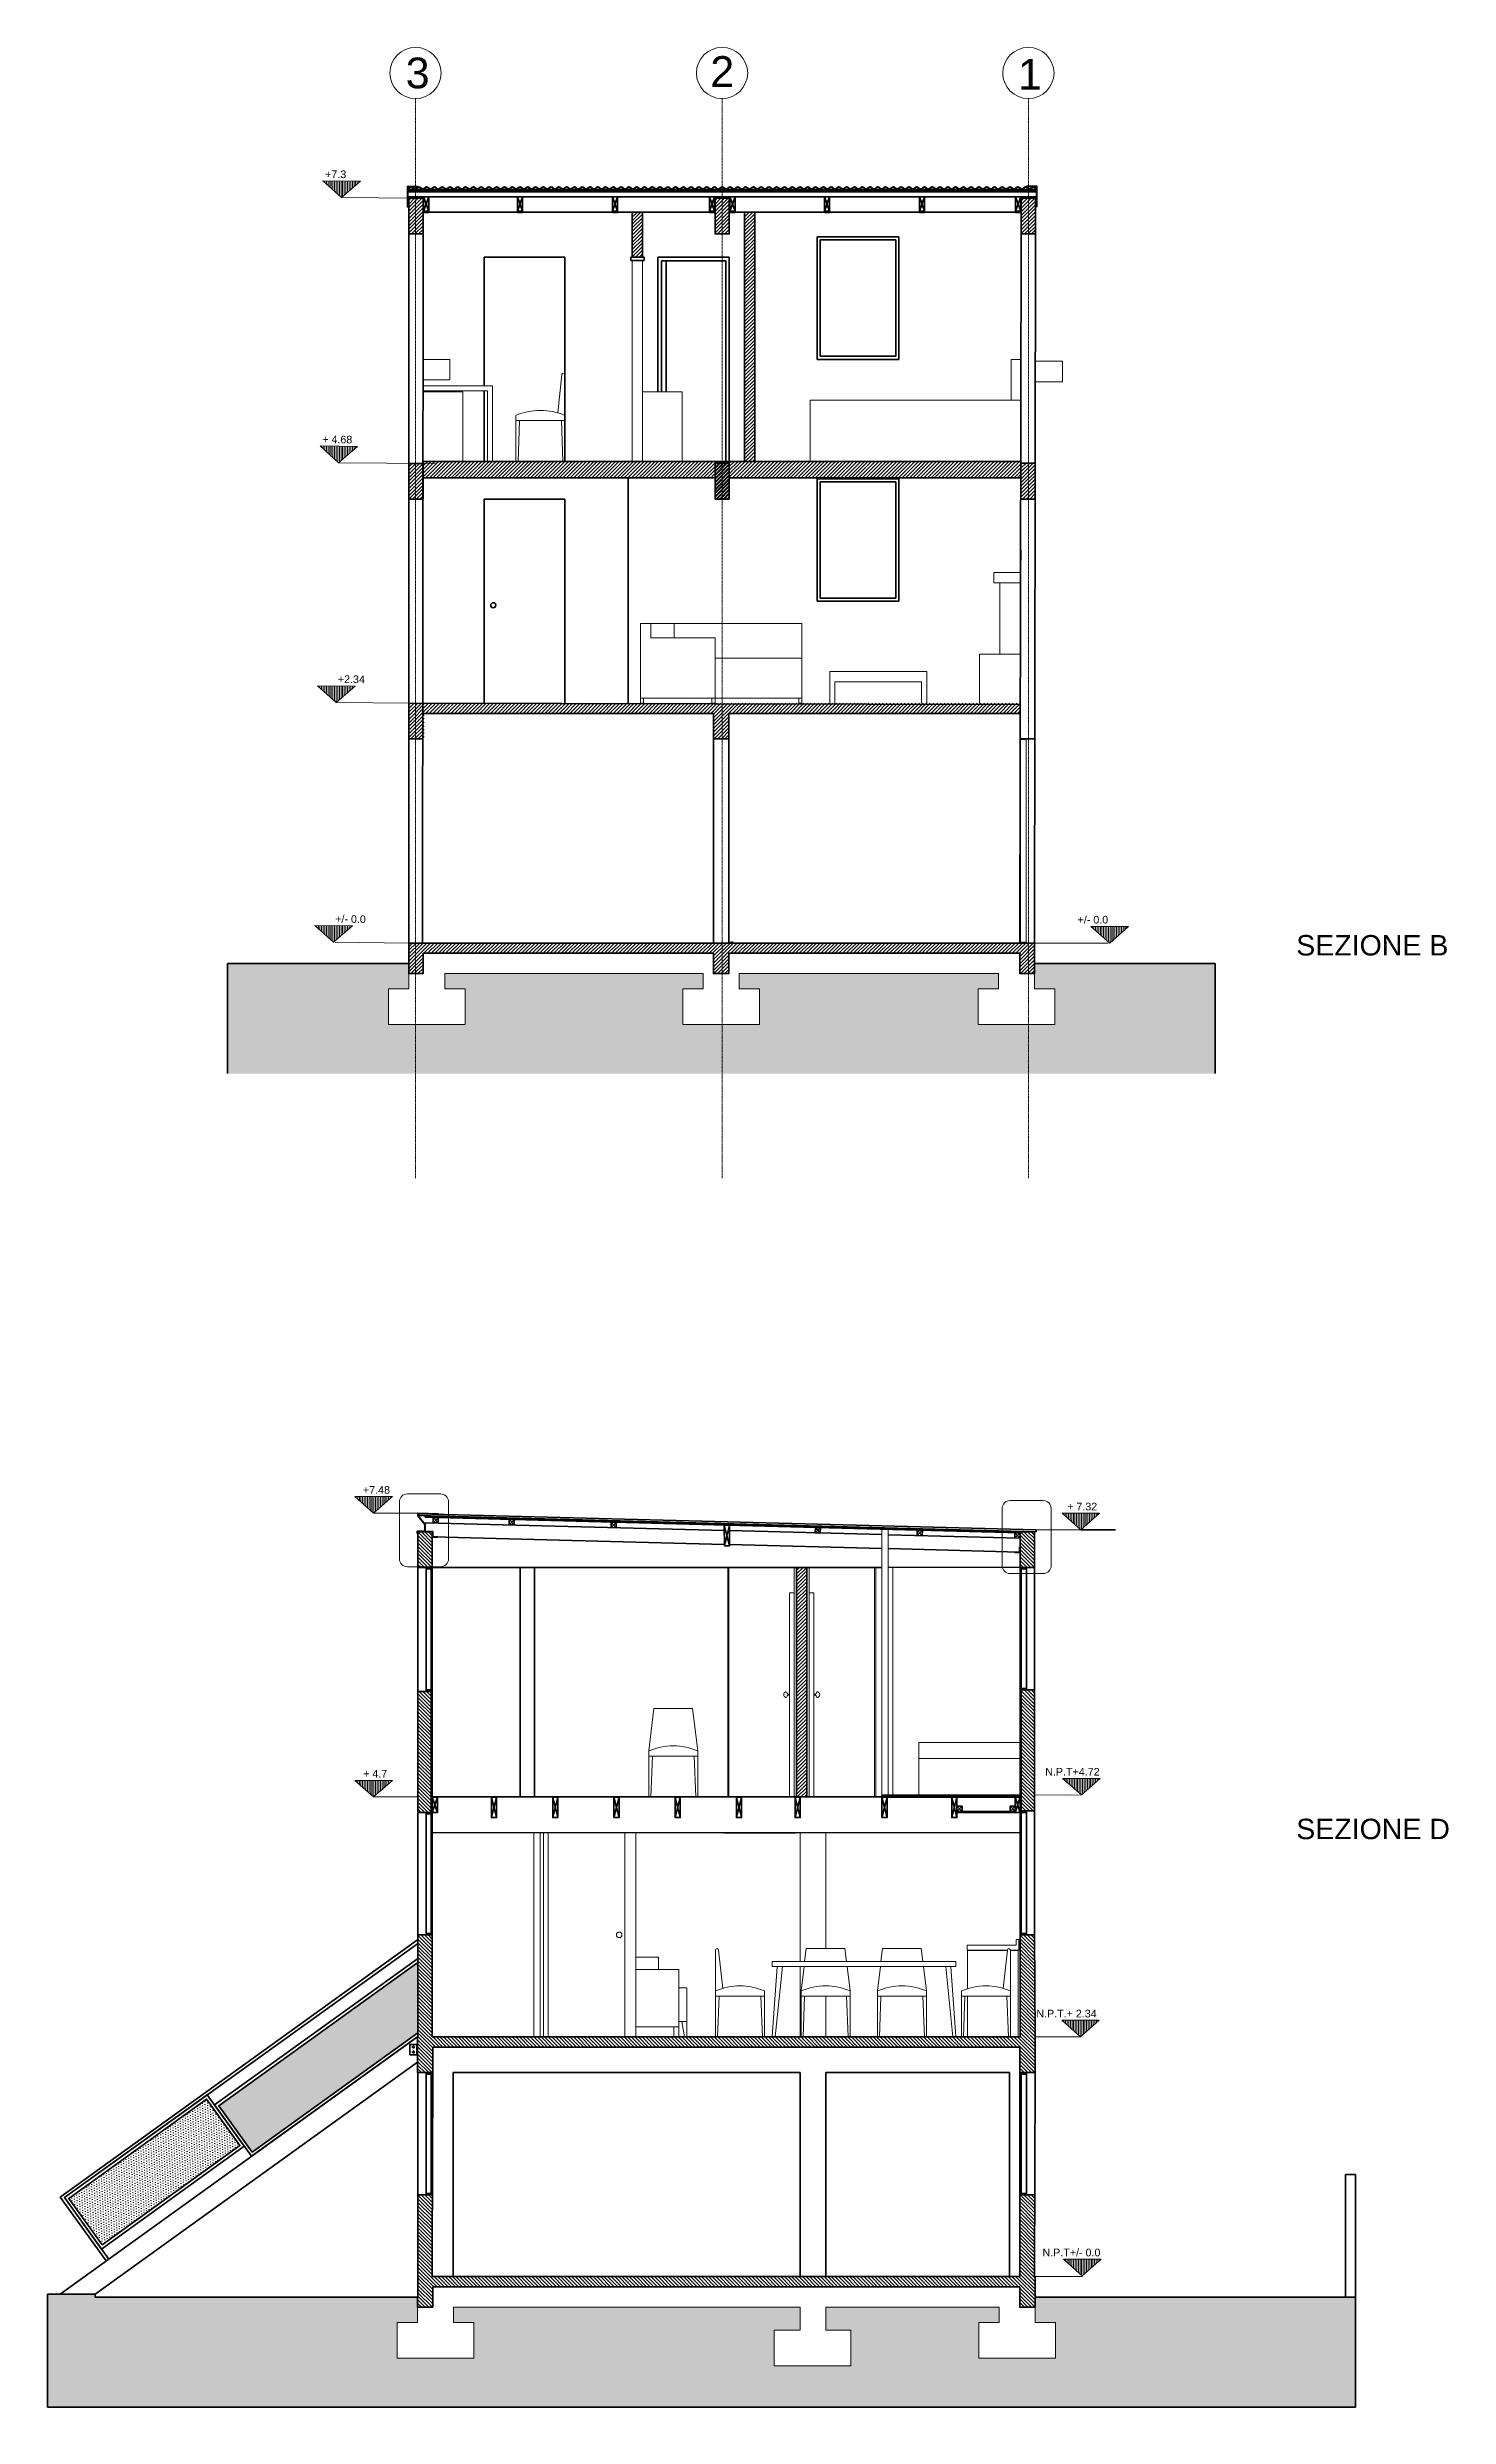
# Model space of a CAD drawing. Header units: inches. Extents: x 270 to 3549, y 15 to 2340.
# Drawn here: x 2176 to 3549, y 15 to 2336 of the extents above; entities that cross this region are included whole.
import ezdxf

# ---------------------------------------------------------------- set-up
doc = ezdxf.new("R2010")
doc.units = ezdxf.units.IN
doc.header["$MEASUREMENT"] = 0
doc.linetypes.add('CENTER', pattern=[2, 1.25, -0.25, 0.25, -0.25])
for name, color, linetype, lineweight in [('A-ANNO-SYMB', 3, 'Continuous', 18), ('A-ANNO-TEXT', 3, 'Continuous', 18), ('A-ELEV-MBE1', 7, 'Continuous', 35), ('A-FURN', 8, 'Continuous', 18), ('A-SECT-MCUT', 7, 'Continuous', 35), ('A-SECT-PATT', 8, 'Continuous', 18), ('A-WALL-FULL', 7, 'Continuous', 35)]:
    doc.layers.add(name, color=color, linetype=linetype, lineweight=lineweight)
doc.styles.add('Annotativa', font='Arial.ttf')
doc.styles.add('E-ARIAL', font='Arial.ttf')
pattern_1 = [(225, (6780.476, 3517.592), (1.767767, -1.767767), [])]
pattern_2 = [(45, (5361.9305, 1330.8159), (-1.767767, 1.767767), [])]
pattern_3 = [(135, (414.7082, -172.1452), (-1.767767, -1.767767), [])]
pattern_4 = [(135, (-9600.062, -4129.3072), (-1.76776695, -1.76776695), [])]

msp = doc.modelspace()

# ---------------------------------------------------------------- texts
at = {"layer": 'A-ANNO-TEXT', "style": 'E-ARIAL'}
for s, height, p in [('3', 30.1, (2527.5, 2296.3)), ('2', 30.1, (2825.9, 2297.7)), ('1', 30.1, (3127.3, 2295)), ('+/- 0.0', 7.5, (3185.7, 1477.8)), ('+7.48', 7.5, (2485.6, 919)), ('+ 7.32', 7.5, (3175.5, 902.7)), ('N.P.T+4.72', 7.5, (3154, 642.8)), ('+ 4.7', 7.5, (2485.8, 640.9)), ('N.P.T.+ 2.34', 7.5, (3145.3, 405.8)), ('N.P.T+/- 0.0', 7.5, (3151.3, 171.7))]:
    msp.add_text(s, height=height, dxfattribs=at).set_placement(p)
for s, p in [('+7.3', (2448.5, 2208.5)), ('+ 4.68', (2445.7, 1948.6)), ('+2.34', (2461, 1713.6)), ('+/- 0.0', (2458.4, 1478.6))]:
    msp.add_text(s, height=7.5, rotation=359.3939, dxfattribs=at).set_placement(p)
at = {"layer": 'A-FURN', "char_height": 20, "attachment_point": 1, "style": 'Annotativa'}
for s, insert in [('SEZIONE B', (3399.9, 1466.5)), ('SEZIONE D', (3399.9, 600.5))]:
    msp.add_mtext_dynamic_manual_height_columns(s, width=183.259, gutter_width=100, heights=[0], dxfattribs=dict(at, insert=insert))

# ---------------------------------------------------------------- hatches: boundary and pattern name
at = {"layer": 'A-SECT-MCUT'}
h = msp.add_hatch(dxfattribs=at)
h.set_pattern_fill('ANSI31', color=256, scale=20, angle=180)
h.set_pattern_definition(pattern_1)
h.paths.add_polyline_path([(2749.5, 2175), (2749.5, 2130.7), (2759.5, 2130.7), (2759.5, 2175)])
h = msp.add_hatch(dxfattribs=at)
h.set_pattern_fill('ANSI31', color=256, scale=20, angle=180)
h.set_pattern_definition([(225, (6794.676, 3517.592), (1.767767, -1.767767), [])])
h.paths.add_polyline_path([(2864.3, 2175), (2864.3, 2174.6), (2859.5, 2174.6), (2859.5, 1930.7), (2869.5, 1930.7), (2869.5, 2175)])
h = msp.add_hatch(dxfattribs=at)
h.set_pattern_fill('ANSI31', color=256, scale=20, angle=180)
h.set_pattern_definition(pattern_1)
h.paths.add_polyline_path([(2544.5, 1930.7), (2544.5, 1928.7), (2544.5, 1914.7), (2830.5, 1914.7), (2830.5, 1928.8), (2844.5, 1928.8), (2844.5, 1914.7), (3130, 1914.7), (3130, 1928.8), (3130, 1930.7)])
at = {"layer": 'A-SECT-PATT'}
h = msp.add_hatch(dxfattribs=at)
h.set_pattern_fill('ANSI31', color=256, scale=0.5, angle=585, style=0)
h.set_pattern_definition([(270, (24100.1782, -10978.0017), (1.5875, -4e-15), [])])
h.paths.add_polyline_path([(2446.3, 2205.7), (2464.6, 2189.2), (2483.1, 2205.3)])
h = msp.add_hatch(dxfattribs=at)
h.set_pattern_fill('ANSI31', color=256, scale=20, angle=360, style=0)
h.set_pattern_definition([(45, (6083.6858, 1330.8159), (-1.767767, 1.767767), [])])
h.paths.add_polyline_path([(2544.5, 2188.6), (2530.5, 2188.6), (2530.5, 2153.6), (2544.5, 2153.6)])
h = msp.add_hatch(dxfattribs=at)
h.set_pattern_fill('ANSI31', color=256, scale=20, angle=360, style=0)
h.set_pattern_definition(pattern_2)
h.paths.add_polyline_path([(3130.5, 1928.7), (3144.5, 1928.7), (3144.5, 1893.8), (3130.5, 1893.8)])
h.paths.add_polyline_path([(3130.5, 2188.6), (3144.5, 2188.6), (3144.5, 2153.6), (3130.5, 2153.6)])
h.paths.add_polyline_path([(2830.5, 2188.6), (2844.5, 2188.6), (2844.5, 2153.6), (2830.5, 2153.6)])
h.paths.add_polyline_path([(2830.5, 1928.8), (2844.5, 1928.8), (2844.5, 1893.8), (2830.5, 1893.8)])
h = msp.add_hatch(dxfattribs=at)
h.set_pattern_fill('ANSI31', color=256, scale=0.5, angle=585, style=0)
h.set_pattern_definition([(270, (24100.1782, -11237.9134), (1.5875, -4e-15), [])])
h.paths.add_polyline_path([(2443.6, 1945.8), (2461.8, 1929.3), (2480.4, 1945.4)])
h = msp.add_hatch(dxfattribs=at)
h.set_pattern_fill('ANSI31', color=256, scale=20, angle=360, style=0)
h.set_pattern_definition(pattern_2)
h.paths.add_polyline_path([(2530.5, 1928.7), (2537.5, 1928.7), (2537.5, 1893.7), (2530.5, 1893.7)])
h.paths.add_polyline_path([(2537.5, 1928.7), (2544.5, 1928.7), (2544.5, 1893.7), (2537.5, 1893.7)])
h = msp.add_hatch(dxfattribs=at)
h.set_pattern_fill('ANSI31', color=256, scale=20, angle=360, style=0)
h.set_pattern_definition([(45, (6561.4306, 1330.8159), (-1.767767, 1.767767), [])])
h.paths.add_polyline_path([(2830.5, 1928.8), (2844.5, 1928.8), (2844.5, 1893.8), (2830.5, 1893.8)])
h = msp.add_hatch(dxfattribs=at)
h.set_pattern_fill('ANSI31', color=256, scale=0.5, angle=585, style=0)
h.set_pattern_definition([(270, (24100.1782, -11472.7927), (1.5875, -4e-15), [])])
h.paths.add_polyline_path([(2441.1, 1710.9), (2459.3, 1694.5), (2477.9, 1710.5)])
h = msp.add_hatch(dxfattribs=at)
h.set_pattern_fill('ANSI31', color=256, scale=20, angle=360, style=0)
h.set_pattern_definition(pattern_2)
h.paths.add_polyline_path([(2530.5, 1693.7), (2545.5, 1693.7), (3129.5, 1693.7), (3129.5, 1683.7), (2844.1, 1683.7), (2844.1, 1658.8), (2829.1, 1658.8), (2829.1, 1683.7), (2545.5, 1683.7), (2545.5, 1658.7), (2530.5, 1658.7)])
h = msp.add_hatch(dxfattribs=at)
h.set_pattern_fill('ANSI31', color=256, scale=0.5, angle=585, style=0)
h.set_pattern_definition([(270, (24100.1782, -11707.7927), (1.5875, -4e-15), [])])
h.paths.add_polyline_path([(2438.6, 1475.9), (2456.9, 1459.5), (2475.4, 1475.5)])
h = msp.add_hatch(dxfattribs=at)
h.set_pattern_fill('ANSI31', color=256, scale=0.5, angle=585, style=0)
h.set_pattern_definition([(270, (27114.1782, -11707.7927), (1.5875, -4e-15), [])])
h.paths.add_polyline_path([(3235.6, 1474.9), (3217.2, 1458.7), (3198.8, 1474.9)])
h = msp.add_hatch(dxfattribs=at)
h.set_pattern_fill('ANSI31', color=256, scale=20, angle=360, style=0)
h.set_pattern_definition(pattern_2)
h.paths.add_polyline_path([(2530.5, 1458.7), (2544.5, 1458.7), (2829, 1458.7), (2844, 1458.7), (3104.5, 1458.7), (3104.5, 1458.7), (3118.4, 1458.7), (3118.4, 1458.7), (3130, 1458.7), (3143.5, 1458.7), (3143.5, 1428.7), (3129, 1428.7), (3129, 1448.7), (2844, 1448.7), (2844, 1428.7), (2829, 1428.7), (2829, 1448.7), (2544.5, 1448.7), (2544.5, 1428.7), (2530.5, 1428.7)])
h = msp.add_hatch(dxfattribs=at)
h.set_pattern_fill('DOTS', color=256, scale=100, angle=360, style=0)
h.set_pattern_definition([(360, (654.5385, 1049.243), (3.125, 6.25), [0, -6.25])])
h.paths.add_polyline_path([(3320.5, 1330.8), (3320.5, 1438.7), (3143.5, 1438.7), (3143.5, 1413.7), (3163.4, 1413.7), (3163.4, 1378.7), (3088.4, 1378.7), (3088.4, 1413.7), (3108.3, 1413.7), (3108.3, 1428.7), (2854.1, 1428.7), (2854.1, 1413.7), (2874, 1413.7), (2874, 1378.7), (2799, 1378.7), (2799, 1413.7), (2818.9, 1413.7), (2818.9, 1428.7), (2565.7, 1428.7), (2565.7, 1413.7), (2585.6, 1413.7), (2585.6, 1378.7), (2510.6, 1378.7), (2510.6, 1413.7), (2530.5, 1413.7), (2530.5, 1438.7), (2353, 1438.7), (2353, 1330.8)])
h = msp.add_hatch(dxfattribs=at)
h.set_pattern_fill('ANSI31', color=256, scale=0.5, angle=225, style=0)
h.set_pattern_definition([(270, (22305.2057, -12266.5472), (1.5875, -3e-15), [])])
h.paths.add_polyline_path([(2514.5, 916.2), (2496.1, 900), (2477.7, 916.2)])
h = msp.add_hatch(dxfattribs=at)
h.set_pattern_fill('ANSI31', color=256, scale=0.5, angle=225, style=0)
h.set_pattern_definition([(270, (21612.4176, -12282.8585), (1.5875, -3e-15), [])])
h.paths.add_polyline_path([(3207.3, 899.9), (3188.9, 883.6), (3170.5, 899.9)])
h = msp.add_hatch(dxfattribs=at)
h.set_pattern_fill('ANSI31', color=256, scale=20, angle=90, style=0)
h.set_pattern_definition(pattern_3)
h.paths.add_polyline_path([(2553.5, 881.7), (2553.5, 847.4), (2539.5, 847.4), (2539.5, 881.7)])
h.paths.add_polyline_path([(2553.5, 847.4), (2553.5, 846.7), (2539.5, 846.7), (2539.5, 847.4)])
h = msp.add_hatch(dxfattribs=at)
h.set_pattern_fill('ANSI31', color=256, scale=20, angle=90, style=0)
h.set_pattern_definition(pattern_3)
h.paths.add_polyline_path([(3143.5, 881.8), (3143.5, 846.8), (3133, 846.8), (3130.5, 846.8), (3130.5, 846.8), (3129.5, 846.8), (3129.5, 881.8)])
h = msp.add_hatch(dxfattribs=at)
h.set_pattern_fill('ANSI31', color=256, scale=20, angle=180)
h.set_pattern_definition([(225, (6845.544, 2208.7426), (1.767767, -1.767767), [])])
h.paths.add_polyline_path([(2915.1, 846.8), (2910.4, 846.8), (2910.4, 621.9), (2920.4, 621.9), (2920.4, 846.8)])
h = msp.add_hatch(dxfattribs=at)
h.set_pattern_fill('ANSI31', color=256, scale=20, angle=90)
h.set_pattern_definition(pattern_4)
h.paths.add_polyline_path([(2539.5, 606.7), (2552.5, 606.7), (2552.5, 725.3), (2539.5, 725.3)])
h = msp.add_hatch(dxfattribs=at)
h.set_pattern_fill('ANSI31', color=256, scale=20, angle=90)
h.set_pattern_definition(pattern_4)
h.paths.add_polyline_path([(3143.5, 726.7), (3135.5, 726.7), (3130.5, 726.7), (3130.5, 608.2), (3135.5, 608.2), (3143.5, 608.2)])
h = msp.add_hatch(dxfattribs=at)
h.set_pattern_fill('ANSI31', color=256, scale=0.5, angle=225, style=0)
h.set_pattern_definition([(270, (22305.2057, -12544.65), (1.5875, -3e-15), [])])
h.paths.add_polyline_path([(2514.5, 638.1), (2496.1, 621.9), (2477.7, 638.1)])
h = msp.add_hatch(dxfattribs=at)
h.set_pattern_fill('ANSI31', color=256, scale=0.5, angle=225, style=0)
h.set_pattern_definition([(270, (21611.8855, -12542.7535), (1.5875, -4e-15), [])])
h.paths.add_polyline_path([(3207.8, 640), (3189.4, 623.7), (3171, 640)])
h = msp.add_hatch(dxfattribs=at)
h.set_pattern_fill('ANSI31', color=256, scale=20, angle=90)
h.set_pattern_definition(pattern_4)
h.paths.add_polyline_path([(2539, 351.8), (2554, 351.8), (2554, 376.7), (3129, 376.7), (3129, 351.8), (3144, 351.8), (3144, 386.7), (3143.5, 486.7), (3129.5, 486.7), (3129.5, 386.7), (3119.9, 386.7), (3119.9, 386.7), (3117.9, 386.7), (3073.9, 386.7), (3073.9, 386.7), (3071.9, 386.7), (3066.5, 386.7), (3066.5, 386.7), (3063.5, 386.7), (2991.6, 386.7), (2991.6, 386.7), (2989.6, 386.7), (2962.8, 386.7), (2962.8, 386.7), (2960.8, 386.7), (2916.8, 386.7), (2916.8, 386.7), (2914.8, 386.7), (2889.5, 386.7), (2889.5, 386.7), (2886.5, 386.7), (2879, 386.7), (2879, 386.7), (2877, 386.7), (2833, 386.7), (2833, 386.7), (2831, 386.7), (2803, 386.7), (2803, 386.7), (2800.5, 386.7), (2795, 386.7), (2795, 386.7), (2790, 386.7), (2553.5, 386.7), (2553.5, 486.7), (2539.5, 486.7), (2539.5, 386.7)])
h = msp.add_hatch(dxfattribs=at)
h.set_pattern_fill('DOTS', color=256, scale=40, angle=362.9169, style=0)
h.set_pattern_definition([(2.91694, (414.7082, -172.1452), (1.1211598, 2.5603712), [0, -2.5])])
h.paths.add_polyline_path([(2538.3, 458.9), (2539.5, 457.4), (2539.5, 446.7), (2539.5, 426.7), (2539.5, 406.7), (2539.5, 390.8), (2377.1, 273.9), (2344.3, 319.3)])
h = msp.add_hatch(dxfattribs=at)
h.set_pattern_fill('ANSI31', color=256, scale=0.5, angle=225, style=0)
h.set_pattern_definition([(270, (21612.719, -12779.7838), (1.5875, -3e-15), [])])
h.paths.add_polyline_path([(3207, 402.9), (3188.6, 386.7), (3170.2, 402.9)])
h = msp.add_hatch(dxfattribs=at)
h.set_pattern_fill('DOTS', color=256, scale=40, angle=362.9169, style=0)
h.set_pattern_definition([(272.916943, (-6901.1531, 4841.521), (2.5603712, -1.1211598), [0, -2.5])])
h.paths.add_polyline_path([(2332.4, 325.7), (2365.1, 280.2), (2230.1, 183), (2197.4, 228.5)])
h = msp.add_hatch(dxfattribs=at)
h.set_pattern_fill('ANSI31', color=256, scale=20, angle=90)
h.set_pattern_definition(pattern_4)
h.paths.add_polyline_path([(3129, 141.8), (3129, 121.8), (3144, 121.8), (3144, 151.8), (3143.5, 151.8), (3143.7, 231.8), (3129, 231.8), (3129, 151.8), (2553.5, 151.8), (2553.5, 171.8), (2553.7, 231.8), (2539.5, 231.8), (2539.5, 131.8), (2539, 131.8), (2539, 121.8), (2554, 121.8), (2554, 141.8)])
h = msp.add_hatch(dxfattribs=at)
h.set_pattern_fill('ANSI31', color=256, scale=0.5, angle=225, style=0)
h.set_pattern_definition([(270, (21611.0252, -13013.9391), (1.5875, -4e-15), [])])
h.paths.add_polyline_path([(3208.7, 168.8), (3190.3, 152.6), (3171.9, 168.8)])
h = msp.add_hatch(dxfattribs=at)
h.set_pattern_fill('DOTS', color=256, scale=100, angle=90, style=0)
h.set_pattern_definition([(360, (894.937, -1210.482), (3.125, 6.25), [0, -6.25])])
h.paths.add_polyline_path([(2176.5, 134.7), (2223.2, 134.7), (2223.2, 131.8), (2539, 131.8), (2539, 121.8), (2539, 106.8), (2519.1, 106.8), (2519.1, 71.8), (2594.1, 71.8), (2594.1, 106.8), (2574.2, 106.8), (2574.2, 121.8), (2914, 121.8), (2914, 99.3), (2909.4, 99.3), (2888.5, 99.3), (2888.5, 64.3), (2963.5, 64.3), (2963.5, 99.3), (2943.6, 99.3), (2939, 99.3), (2939, 121.8), (3108.8, 121.8), (3108.8, 106.8), (3088.9, 106.8), (3088.9, 71.8), (3163.9, 71.8), (3163.9, 106.8), (3144, 106.8), (3144, 121.8), (3144, 131.8), (3458, 131.8), (3458, 23.9), (2176.5, 23.9)])
h.paths.add_polyline_path([(2557, 27.2), (2535.1, 27.2), (2535.1, 15.7), (2557, 15.7)], flags=9)
h.paths.add_polyline_path([(2933.6, 26.1), (2912.5, 26.1), (2912.5, 14.6), (2933.6, 14.6)], flags=9)
h.paths.add_polyline_path([(3145.2, 26.2), (3123.4, 26.2), (3123.4, 14.7), (3145.2, 14.7)], flags=9)

# ---------------------------------------------------------------- linework, layer by layer
for p, q in [((2765.6, 621.9), (2767.6, 621.9)), ((2813.6, 621.9), (2811.6, 621.9)), ((2742, 586.7), (2667, 586.7)), ((2662.5, 386.7), (2662.5, 386.7)), ((2795, 386.7), (2790, 386.7)), ((2803, 386.7), (2800.5, 386.7)), ((2831, 386.7), (2833, 386.7)), ((2879, 386.7), (2877, 386.7)), ((2886.5, 386.7), (2889.5, 386.7)), ((2914.8, 386.7), (2916.8, 386.7)), ((2962.8, 386.7), (2960.8, 386.7)), ((2989.6, 386.7), (2991.6, 386.7)), ((3037.6, 386.7), (3035.6, 386.7)), ((3066.5, 386.7), (3063.5, 386.7)), ((3071.9, 386.7), (3073.9, 386.7)), ((3119.9, 386.7), (3117.9, 386.7))]:
    msp.add_line(p, q)
at = {"layer": 'A-ANNO-SYMB'}
for p, q in [((2464.6, 2189.3), (2537.2, 2188.6)), ((2461.6, 1929.4), (2556.2, 1928.5)), ((2531.6, 1693.7), (2459.3, 1694.5)), ((3129.7, 1658.2), (3129.7, 1459.4)), ((3135.3, 1658.2), (3129.7, 1658.2)), ((3135.3, 1658.2), (3135.3, 1459.4)), ((2530.5, 1458.7), (2458.2, 1459.5)), ((3135.3, 1459.4), (3129.7, 1459.4)), ((3143.5, 1458.7), (3215.8, 1458.7))]:
    msp.add_line(p, q, dxfattribs=at)
at = {"layer": 'A-ANNO-SYMB', "ltscale": 0.003}
for p, q in [((2530.5, 1428.7), (2530.5, 1413.7)), ((2818.9, 1428.7), (2565.7, 1428.7)), ((2565.7, 1428.7), (2565.7, 1413.7)), ((2818.9, 1428.7), (2818.9, 1413.7)), ((2854.1, 1428.7), (2854.1, 1413.7)), ((3108.3, 1428.7), (2854.1, 1428.7)), ((3108.3, 1428.7), (3108.3, 1413.7)), ((3143.5, 1428.7), (3143.5, 1413.7)), ((2510.6, 1413.7), (2510.6, 1378.7)), ((2510.6, 1413.7), (2530.5, 1413.7)), ((2565.7, 1413.7), (2585.6, 1413.7)), ((2585.6, 1413.7), (2585.6, 1378.7)), ((2799, 1413.7), (2799, 1378.7)), ((2799, 1413.7), (2818.9, 1413.7)), ((2854.1, 1413.7), (2874, 1413.7)), ((2874, 1413.7), (2874, 1378.7)), ((3088.4, 1413.7), (3088.4, 1378.7)), ((3088.4, 1413.7), (3108.3, 1413.7)), ((3143.5, 1413.7), (3163.4, 1413.7)), ((3163.4, 1413.7), (3163.4, 1378.7)), ((2510.6, 1378.7), (2585.6, 1378.7)), ((2799, 1378.7), (2874, 1378.7)), ((3088.4, 1378.7), (3163.4, 1378.7)), ((2539, 121.8), (2539, 106.8)), ((2574.2, 121.8), (2574.2, 106.8)), ((2914, 121.8), (2574.2, 121.8)), ((2914, 121.8), (2914, 99.3)), ((3108.8, 121.8), (2939, 121.8)), ((2939, 121.8), (2939, 99.3)), ((3108.8, 121.8), (3108.8, 106.8)), ((3144, 121.8), (3144, 106.8)), ((2519.1, 106.8), (2519.1, 71.8)), ((2539, 106.8), (2519.1, 106.8)), ((2594.1, 106.8), (2574.2, 106.8)), ((2594.1, 106.8), (2594.1, 71.8)), ((2888.5, 99.3), (2888.5, 64.3)), ((2888.5, 99.3), (2909.4, 99.3)), ((2909.4, 99.3), (2914, 99.3)), ((2939, 99.3), (2943.6, 99.3)), ((2943.6, 99.3), (2963.5, 99.3)), ((2963.5, 99.3), (2963.5, 64.3)), ((3088.9, 106.8), (3088.9, 71.8)), ((3088.9, 106.8), (3108.8, 106.8)), ((3144, 106.8), (3163.9, 106.8)), ((3163.9, 106.8), (3163.9, 71.8)), ((2594.1, 71.8), (2519.1, 71.8)), ((3088.9, 71.8), (3163.9, 71.8)), ((2888.5, 64.3), (2963.5, 64.3))]:
    msp.add_line(p, q, dxfattribs=at)
at = {"layer": 'A-ANNO-SYMB', "linetype": 'CENTER', "ltscale": 0.04}
for points in [[(2537.2, 1228.2), (2537.2, 2286.3)], [(2837.4, 1228.2), (2837.4, 2286.3)], [(3137.5, 1228.2), (3137.5, 2286.3)]]:
    msp.add_lwpolyline(points, dxfattribs=at)
at = {"layer": 'A-ANNO-SYMB'}
for points in [[(2464.6, 2189.3), (2446.3, 2205.7), (2483.1, 2205.3)], [(2461.8, 1929.4), (2443.6, 1945.8), (2480.4, 1945.4)], [(2459.3, 1694.5), (2441.1, 1710.9), (2477.9, 1710.5)], [(2456.8, 1459.5), (2438.6, 1475.9), (2475.4, 1475.5)], [(3217.2, 1458.7), (3235.6, 1475), (3198.8, 1475)], [(2496.1, 900), (2514.5, 916.2), (2477.7, 916.2)], [(3188.9, 883.7), (3207.3, 899.9), (3170.5, 899.9)], [(2496.1, 621.9), (2514.5, 638.1), (2477.7, 638.1)], [(3189.4, 623.8), (3207.8, 640), (3171, 640)], [(3188.6, 386.7), (3207, 403), (3170.2, 403)], [(3190.3, 152.6), (3208.7, 168.8), (3171.9, 168.8)]]:
    msp.add_lwpolyline(points, close=True, dxfattribs=at)
at = {"layer": 'A-ANNO-SYMB', "ltscale": 0.003}
for points in [[(2561.7, 918.8), (2529.1, 918.8, 0.414214), (2521.4, 911.1), (2521.4, 855.1, 0.414214), (2529.1, 847.4), (2561.7, 847.4, 0.414214), (2569.4, 855.1), (2569.4, 911.1, 0.414214)], [(3152.1, 912.3), (3119.5, 912.3, 0.414214), (3111.8, 904.6), (3111.8, 848.6, 0.414214), (3119.5, 840.8), (3152.1, 840.8, 0.414214), (3159.8, 848.6), (3159.8, 904.6, 0.414214)]]:
    msp.add_lwpolyline(points, format="xyb", close=True, dxfattribs=at)
at = {"layer": 'A-ANNO-SYMB'}
for points in [[(2539.5, 900), (2539.5, 900), (2512.2, 900), (2496.3, 900)], [(3188.9, 883.7), (3188.9, 883.7), (3173, 883.7), (3140.9, 883.6)], [(2539.5, 621.9), (2539.5, 621.9), (2512.2, 621.9), (2496.1, 621.9)], [(3143.5, 623.7), (3143.5, 623.7), (3189.4, 623.8), (3179.1, 623.7)], [(3143.5, 386.7), (3143.5, 386.7), (3188.6, 386.7), (3188.6, 386.7)], [(3143.5, 151.8), (3143.5, 151.8), (3190.5, 151.8), (3190.5, 151.8)]]:
    msp.add_lwpolyline(points, dxfattribs=at)
for centre in [(2537.1, 2311.3), (2837.4, 2311.3), (3137.5, 2311.3)]:
    msp.add_circle(centre, 25.1, dxfattribs=at)
at = {"layer": 'A-ELEV-MBE1'}
for p, q in [((2843.8, 2190), (2529.8, 2190)), ((2830.5, 2197), (2530.5, 2197)), ((2830.5, 2195.5), (2530.5, 2195.5)), ((2830.5, 2195), (2530.5, 2195)), ((2530.5, 2190), (2844.5, 2190)), ((2774.7, 2198.8), (2775.1, 2198.5)), ((3144.5, 2197), (2830.5, 2197)), ((3144.5, 2195.5), (2830.5, 2195.5)), ((3145.5, 2195), (2830.5, 2195)), ((3144.5, 2190), (2830.5, 2190)), ((2845.1, 2174.6), (2845.1, 2190)), ((2942.7, 2195), (2937.7, 2195)), ((2961.4, 2198.8), (2961, 2198.5)), ((2965.2, 2198.8), (2965.6, 2198.5)), ((3060.5, 2198.8), (3060.1, 2198.5)), ((3064.3, 2198.8), (3064.7, 2198.5)), ((2529.9, 2180.4), (2529.9, 2181.4)), ((2530.2, 2181.4), (2529.9, 2181.4)), ((2530.2, 2180.1), (2530.2, 2181.4)), ((2550, 2175), (2825.1, 2175)), ((2637, 2175), (2550, 2175)), ((2730.1, 2175), (2642, 2175)), ((2824.3, 2175), (2735.1, 2175)), ((2937.7, 2175), (2850.1, 2175)), ((3030.8, 2175), (2942.7, 2175)), ((3125, 2175), (3035.8, 2175)), ((3144.8, 2180.4), (3144.8, 2181.7)), ((3144.8, 2181.7), (3145.1, 2181.7)), ((3145.1, 2180.7), (3145.1, 2181.7)), ((2829, 1658.7), (2829, 1458.7)), ((2844.1, 1658.7), (2844.1, 1459.1)), ((3129.5, 1658.7), (3143.5, 1658.7)), ((3129.5, 1658.7), (3129.7, 1658.7)), ((3129.7, 1658.7), (3129.5, 1658.7)), ((3143.5, 1658.7), (3137.3, 1658.7)), ((3137.3, 1658.7), (3143.5, 1658.7)), ((2844.1, 1459.1), (2847.5, 1459.1)), ((3130, 1458.7), (2844.1, 1458.7)), ((2847.5, 1459.1), (2847.5, 1460.1)), ((3129.5, 1458.7), (3073.1, 1458.7)), ((2353, 1438.7), (2530, 1438.7)), ((2540.2, 899.4), (2540.1, 897.6)), ((3145.2, 881.8), (2540.1, 897.6)), ((3145.2, 883.6), (2540.2, 899.4)), ((2839.7, 883), (2546.6, 890.6)), ((2559.6, 899.4), (2559.6, 899.1)), ((2994.2, 879.1), (2844.7, 883)), ((3145.2, 883.6), (3145.2, 881.8)), ((3188.9, 883.7), (3222.8, 883.7)), ((2538.8, 880.1), (2539.1, 880.1)), ((2546.7, 881.9), (2554, 881.9)), ((2553.5, 881.4), (2553.8, 881.4)), ((2554, 881.9), (2554, 876.9)), ((2839.8, 869.3), (2554, 876.9)), ((2558.5, 876.7), (2558.5, 876.4)), ((2993.9, 865.3), (2844.8, 869.2)), ((3129.1, 875.5), (3000.2, 878.8)), ((3128.9, 861.8), (3000.4, 865.2)), ((3124.4, 861.7), (3124.4, 861.4)), ((3129.3, 866.8), (3128.9, 866.8)), ((3128.9, 866.8), (3128.9, 861.8)), ((3129.4, 866.4), (3129.1, 866.4)), ((3129.4, 881.8), (3129.3, 866.8)), ((3129.4, 881.8), (3129.5, 881.8)), ((2539.5, 486.7), (2539.5, 846.7)), ((2539.5, 846.7), (2553.5, 846.7)), ((2547.5, 725.3), (2547.5, 846.7)), ((2547.5, 845.3), (2552.5, 845.3)), ((2552.5, 486.7), (2552.5, 846.7)), ((2553.5, 846.8), (2994, 846.8)), ((2553.5, 846.7), (2553.5, 586.7)), ((3000, 846.8), (3129.5, 846.9)), ((3129.5, 826.7), (3129.5, 846.8)), ((3130.5, 486.7), (3130.5, 846.8)), ((3135.5, 846.8), (3130.5, 846.8)), ((3135.5, 845.3), (3130.5, 845.3)), ((3135.5, 726.7), (3135.5, 846.8)), ((3143.5, 826.7), (3143.5, 846.8)), ((3129.5, 826.7), (3129.5, 766.7)), ((3143.5, 806.7), (3143.5, 826.7)), ((3143.5, 786.7), (3143.5, 806.7)), ((3129.5, 766.7), (3129.5, 746.7)), ((3143.5, 486.7), (3143.5, 786.7)), ((3129.5, 746.7), (3129.5, 726.7)), ((2539.5, 725.3), (2552.5, 725.3)), ((2547.5, 726.8), (2552.5, 726.8)), ((3129.5, 726.7), (3129.5, 586.7)), ((3135.5, 728.2), (3130.5, 728.2)), ((3135.5, 726.7), (3130.5, 726.7)), ((2553.5, 646.7), (2553.5, 626.7)), ((2539.5, 606.7), (2552.5, 606.7)), ((2547.5, 486.7), (2547.5, 606.7)), ((2547.5, 605.2), (2552.5, 605.2)), ((2552.5, 606.7), (2553.5, 606.7)), ((2553, 607.2), (2553, 607.2)), ((2553.5, 626.7), (2553.5, 606.7)), ((2553.5, 621.9), (3129.5, 621.9)), ((2994, 621.7), (2994, 623.7)), ((2994, 623.7), (3129.5, 623.7)), ((2994, 621.7), (3129.5, 621.7)), ((3124.5, 607.7), (3067.5, 607.7)), ((3124.5, 606.7), (3067.5, 606.7)), ((3129.5, 623.7), (3129.5, 621.7)), ((3130.5, 606.7), (3129.5, 606.7)), ((3135.5, 608.2), (3130.5, 608.2)), ((3135.5, 606.7), (3130.5, 606.7)), ((3135.5, 486.7), (3135.5, 608.2)), ((2553.5, 586.9), (3129.5, 586.7)), ((2553.5, 586.7), (2553.5, 566.7)), ((2839.2, 586.7), (2909.2, 586.7)), ((3129.5, 586.7), (3129.5, 566.7)), ((2553.5, 566.7), (2553.5, 546.7)), ((3129.5, 566.7), (3129.5, 546.7)), ((2553.5, 546.7), (2553.5, 526.7)), ((3129.5, 546.7), (3129.5, 526.7)), ((2553.5, 526.7), (2553.5, 486.7)), ((3129.5, 526.7), (3129.5, 486.7)), ((2547.5, 488.2), (2552.5, 488.2)), ((3135.5, 488.2), (3130.5, 488.2)), ((2539, 481.7), (2189, 229.8)), ((2539, 478), (2193.2, 229.2)), ((2539, 481.7), (2539.5, 481.7)), ((2539, 478), (2539.5, 478)), ((2553.5, 486.7), (2539.5, 486.7)), ((2547.5, 486.7), (2552.5, 486.7)), ((3129.5, 486.7), (3143.5, 486.7)), ((3129.5, 486.7), (3143.5, 486.7)), ((3135.5, 486.7), (3130.5, 486.7)), ((3143.5, 486.7), (3138.5, 486.7)), ((2539, 386.7), (2189, 134.7)), ((2531.5, 379.3), (2531.5, 369.3)), ((2531.5, 379.3), (2539, 379.3)), ((2533.5, 376.8), (2536.5, 376.8)), ((2533.5, 371.8), (2536.5, 371.8)), ((2535, 375.3), (2535, 378.3)), ((2535, 373.3), (2535, 370.3)), ((2538.5, 379.3), (2538.5, 369.3)), ((2539, 362.1), (2539, 386.7)), ((2539, 362.1), (2223.2, 134.7)), ((2531.5, 369.3), (2539, 369.3)), ((2554, 351.8), (2539, 351.8)), ((2553.5, 351.8), (2539.5, 351.8)), ((2539.5, 351.8), (2539.5, 331.8)), ((2547.5, 351.8), (2552.5, 351.8)), ((2547.5, 231.8), (2547.5, 351.8)), ((2547.5, 350.3), (2552.5, 350.3)), ((2574, 151.8), (2574, 351.8)), ((3119, 351.8), (3119, 151.8)), ((3130.5, 231.8), (3130.5, 351.8)), ((3135.5, 351.8), (3130.5, 351.8)), ((3135.5, 350.3), (3130.5, 350.3)), ((3135.5, 231.8), (3135.5, 351.8)), ((2539.5, 331.8), (2539.5, 311.8)), ((2539.5, 311.8), (2539.5, 331.8)), ((2539.5, 311.8), (2539.5, 291.8)), ((2539.5, 291.8), (2539.5, 311.8)), ((2539.5, 271.8), (2539.5, 291.8)), ((2539.5, 251.8), (2539.5, 271.8)), ((2539.5, 271.8), (2539.5, 251.8)), ((2539.5, 251.8), (2539.5, 231.8)), ((2547.5, 233.3), (2552.5, 233.3)), ((3135.5, 233.3), (3130.5, 233.3)), ((3448, 141.8), (3448, 252)), ((3448, 252), (3458, 252)), ((3448, 131.8), (3448, 252)), ((3448, 252), (3458, 252)), ((3458, 252), (3458, 141.8)), ((3458, 252), (3458, 131.8)), ((2189, 229.8), (2234.1, 167.2)), ((2193.2, 229.2), (2236.5, 169)), ((2539.5, 231.8), (2553.7, 231.8)), ((3135.5, 231.8), (3130.5, 231.8)), ((2553.5, 151.8), (2553.5, 171.8)), ((2176.5, 134.7), (2176.5, 23.9)), ((2223.2, 134.7), (2176.5, 134.7)), ((2223.2, 134.7), (2223.2, 131.8)), ((2223.2, 131.8), (2539, 131.8)), ((3144, 131.8), (3458, 131.8)), ((3458, 131.8), (3458, 23.9)), ((2176.5, 23.9), (3458, 23.9))]:
    msp.add_line(p, q, dxfattribs=at)
for points in [[(2530.2, 2180.1), (2529.2, 2180.1), (2529.2, 2200.1), (2539.2, 2200.1), (2539.2, 2199.4)], [(2529.9, 2180.4), (2529.5, 2180.4), (2529.5, 2199.8), (2538.9, 2199.8)], [(2538.9, 2199.2), (2538.9, 2199.2)], [(2550, 2176), (2550, 2174.6), (2545, 2174.6), (2545, 2190)], [(2625.8, 2197), (2625.8, 2197)], [(2627.6, 2197), (2627.6, 2197)], [(3144.8, 2180.4), (3145.8, 2180.4), (3145.8, 2200.4), (3135.8, 2200.4), (3135.8, 2199.5)], [(3145.1, 2180.7), (3145.5, 2180.7), (3145.5, 2200.1), (3136.1, 2200.1), (3136.1, 2199.5)], [(2545, 2176), (2545, 2174.6), (2550, 2174.6), (2550, 2176)], [(2642, 2176), (2642, 2174.6), (2637, 2174.6), (2637, 2176)], [(2735.1, 2176), (2735.1, 2174.6), (2730.1, 2174.6), (2730.1, 2176)], [(2830.1, 2176), (2830.1, 2174.6), (2825.1, 2174.6), (2825.1, 2176)], [(2850.1, 2176), (2850.1, 2174.6), (2845.1, 2174.6), (2845.1, 2176)], [(2942.7, 2176), (2942.7, 2174.6), (2937.7, 2174.6), (2937.7, 2176)], [(3035.8, 2176), (3035.8, 2174.6), (3030.8, 2174.6), (3030.8, 2176)], [(3130, 2176), (3130, 2174.6), (3125, 2174.6), (3125, 2176)], [(2559.6, 899.4), (2539.5, 900), (2539.5, 897.3), (2546.1, 888.8), (2546.1, 882.4), (2538.8, 882.4), (2538.8, 880.1)], [(2559.6, 899.1), (2539.8, 899.7), (2539.8, 897.4), (2546.4, 888.9), (2546.4, 882.1), (2539.1, 882.1), (2539.1, 880.1)], [(2546.6, 890.6), (2546.7, 881.9)], [(2553.5, 881.4), (2553.5, 876.4), (2558.5, 876.4), (2558.5, 876.4)], [(2553.8, 881.4), (2553.8, 876.7), (2558.5, 876.7)], [(3129.4, 866.4), (3129.4, 861.4), (3124.4, 861.4), (3124.4, 861.4)], [(3129.1, 866.4), (3129.1, 861.7), (3124.4, 861.7)], [(2539.5, 462.5), (2539, 463.1), (2340.2, 320), (2376.4, 269.7), (2539.5, 387.1)], [(2539.5, 457.4), (2538.3, 458.9), (2344.3, 319.3), (2377.1, 273.9), (2539.5, 390.8)], [(2574, 351.8), (2914, 351.8)], [(2914, 351.8), (2914, 151.8), (2939, 151.8), (2939, 351.8)], [(2939, 351.8), (3119, 351.8)]]:
    msp.add_lwpolyline(points, dxfattribs=at)
for points in [[(2229.4, 178.8), (2369.3, 279.5), (2333.1, 329.8), (2193.2, 229.2)], [(2230.1, 183), (2365.1, 280.2), (2332.4, 325.7), (2197.4, 228.5)]]:
    msp.add_lwpolyline(points, close=True, dxfattribs=at)
for centre, radius in [((2613.3, 1789.7), 2.5), ((2535, 376.8), 0.5), ((2535, 371.8), 0.5)]:
    msp.add_circle(centre, radius, dxfattribs=at)
for centre, radius, start, end in [((2529, 2200.4), 2.47, 282.9739, 320.5759), ((2529, 2200.4), 2.97, 280.7581, 320.5759), ((2532.8, 2197.3), 2.47, 39.4241, 140.5759), ((2532.8, 2197.3), 2.47, 39.4241, 140.5759), ((2532.8, 2197.3), 1.97, 39.4241, 140.5759), ((2532.8, 2197.3), 1.97, 39.4241, 140.5759), ((2536.6, 2200.4), 2.97, 219.4241, 320.5759), ((2536.6, 2200.4), 2.97, 219.4241, 320.5759), ((2536.6, 2200.4), 2.47, 219.4241, 320.5759), ((2536.6, 2200.4), 2.47, 219.4241, 320.5759), ((2540.4, 2197.3), 2.47, 39.4241, 140.5759), ((2540.4, 2197.3), 2.47, 39.4241, 140.5759), ((2540.4, 2197.3), 1.97, 39.4241, 140.5759), ((2540.4, 2197.3), 1.97, 39.4241, 140.5759), ((2544.2, 2200.4), 2.97, 219.4241, 320.5759), ((2544.2, 2200.4), 2.47, 219.4241, 320.5759), ((2548, 2197.3), 2.47, 39.4241, 140.5759), ((2548, 2197.3), 1.97, 39.4241, 140.5759), ((2551.8, 2200.4), 2.97, 219.4241, 320.5759), ((2551.8, 2200.4), 2.47, 219.4241, 320.5759), ((2555.7, 2197.3), 2.47, 39.4241, 140.5759), ((2555.7, 2197.3), 1.97, 39.4241, 140.5759), ((2559.5, 2200.4), 2.97, 219.4241, 320.5759), ((2559.5, 2200.4), 2.47, 219.4241, 320.5759), ((2563.3, 2197.3), 2.47, 39.4241, 140.5759), ((2563.3, 2197.3), 1.97, 39.4241, 140.5759), ((2567.1, 2200.4), 2.97, 219.4241, 320.5759), ((2567.1, 2200.4), 2.97, 219.4241, 320.5759), ((2567.1, 2200.4), 2.47, 219.4241, 320.5759), ((2567.1, 2200.4), 2.47, 219.4241, 320.5759), ((2570.9, 2197.3), 2.47, 39.4241, 140.5759), ((2570.9, 2197.3), 1.97, 39.4241, 140.5759), ((2574.7, 2200.4), 2.97, 219.4241, 320.5759), ((2574.7, 2200.4), 2.47, 219.4241, 320.5759), ((2578.5, 2197.3), 2.47, 39.4241, 140.5759), ((2578.5, 2197.3), 1.97, 39.4241, 140.5759), ((2582.3, 2200.4), 2.97, 219.4241, 320.5759), ((2582.3, 2200.4), 2.47, 219.4241, 320.5759), ((2586.1, 2197.3), 2.47, 39.4241, 140.5759), ((2586.1, 2197.3), 1.97, 39.4241, 140.5759), ((2589.9, 2200.4), 2.97, 219.4241, 320.5759), ((2589.9, 2200.4), 2.47, 219.4241, 320.5759), ((2593.8, 2197.3), 2.47, 39.4241, 140.5759), ((2593.8, 2197.3), 1.97, 39.4241, 140.5759), ((2597.6, 2200.4), 2.97, 219.4241, 320.5759), ((2597.6, 2200.4), 2.47, 219.4241, 320.5759), ((2601.4, 2197.3), 2.47, 39.4241, 140.5759), ((2601.4, 2197.3), 1.97, 39.4241, 140.5759), ((2605.2, 2200.4), 2.97, 219.4241, 320.5759), ((2605.2, 2200.4), 2.47, 219.4241, 320.5759), ((2609, 2197.3), 2.47, 39.4241, 140.5759), ((2609, 2197.3), 1.97, 39.4241, 140.5759), ((2612.8, 2200.4), 2.97, 219.4241, 320.5759), ((2612.8, 2200.4), 2.47, 219.4241, 320.5759), ((2616.6, 2197.3), 2.47, 39.4241, 140.5759), ((2616.6, 2197.3), 1.97, 39.4241, 140.5759), ((2620.4, 2200.4), 2.97, 219.4241, 320.5759), ((2620.4, 2200.4), 2.47, 219.4241, 320.5759), ((2624.2, 2197.3), 2.47, 39.4241, 140.5759), ((2624.2, 2197.3), 1.97, 39.4241, 140.5759), ((2628, 2200.4), 2.97, 219.4241, 320.5759), ((2628, 2200.4), 2.47, 219.4241, 320.5759), ((2631.9, 2197.3), 2.47, 39.4241, 140.5759), ((2631.9, 2197.3), 2.47, 39.4241, 140.5759), ((2631.9, 2197.3), 1.97, 39.4241, 140.5759), ((2631.9, 2197.3), 1.97, 39.4241, 140.5759), ((2635.7, 2200.4), 2.97, 219.4241, 320.5759), ((2635.7, 2200.4), 2.97, 219.4241, 320.5759), ((2635.7, 2200.4), 2.47, 219.4241, 320.5759), ((2635.7, 2200.4), 2.47, 219.4241, 320.5759), ((2639.5, 2197.3), 2.47, 39.4241, 140.5759), ((2639.5, 2197.3), 1.97, 39.4241, 140.5759), ((2643.3, 2200.4), 2.97, 219.4241, 320.5759), ((2643.3, 2200.4), 2.47, 219.4241, 320.5759), ((2647.1, 2197.3), 2.47, 39.4241, 140.5759), ((2647.1, 2197.3), 1.97, 39.4241, 140.5759), ((2650.9, 2200.4), 2.97, 219.4241, 320.5759), ((2650.9, 2200.4), 2.47, 219.4241, 320.5759), ((2654.7, 2197.3), 2.47, 39.4241, 140.5759), ((2654.7, 2197.3), 1.97, 39.4241, 140.5759), ((2658.5, 2200.4), 2.97, 219.4241, 320.5759), ((2658.5, 2200.4), 2.47, 219.4241, 320.5759), ((2662.3, 2197.3), 2.47, 39.4241, 140.5759), ((2662.3, 2197.3), 1.97, 39.4241, 140.5759), ((2666.1, 2200.4), 2.97, 219.4241, 320.5759), ((2666.1, 2200.4), 2.97, 219.4241, 320.5759), ((2666.1, 2200.4), 2.47, 219.4241, 320.5759), ((2670, 2197.3), 2.47, 39.4241, 140.5759), ((2670, 2197.3), 1.97, 39.4241, 140.5759), ((2673.8, 2200.4), 2.97, 219.4241, 320.5759), ((2673.8, 2200.4), 2.47, 219.4241, 320.5759), ((2677.6, 2197.3), 2.47, 39.4241, 140.5759), ((2677.6, 2197.3), 1.97, 39.4241, 140.5759), ((2681.4, 2200.4), 2.97, 219.4241, 320.5759), ((2681.4, 2200.4), 2.47, 219.4241, 320.5759), ((2685.2, 2197.3), 2.47, 39.4241, 140.5759), ((2685.2, 2197.3), 1.97, 39.4241, 140.5759), ((2689, 2200.4), 2.97, 219.4241, 320.5759), ((2689, 2200.4), 2.47, 219.4241, 320.5759), ((2692.8, 2197.3), 2.47, 39.4241, 140.5759), ((2692.8, 2197.3), 1.97, 39.4241, 140.5759), ((2696.6, 2200.4), 2.97, 219.4241, 320.5759), ((2696.6, 2200.4), 2.47, 219.4241, 320.5759), ((2700.4, 2197.3), 2.47, 39.4241, 140.5759), ((2700.4, 2197.3), 1.97, 39.4241, 140.5759), ((2704.2, 2200.4), 2.97, 219.4241, 320.5759), ((2704.2, 2200.4), 2.47, 219.4241, 320.5759), ((2708.1, 2197.3), 2.47, 39.4241, 140.5759), ((2708.1, 2197.3), 1.97, 39.4241, 140.5759), ((2711.9, 2200.4), 2.97, 219.4241, 320.5759), ((2711.9, 2200.4), 2.47, 219.4241, 320.5759), ((2715.7, 2197.3), 2.47, 39.4241, 140.5759), ((2715.7, 2197.3), 1.97, 39.4241, 140.5759), ((2719.5, 2200.4), 2.97, 219.4241, 320.5759), ((2719.5, 2200.4), 2.47, 219.4241, 320.5759), ((2723.3, 2197.3), 2.47, 39.4241, 140.5759), ((2723.3, 2197.3), 1.97, 39.4241, 140.5759), ((2727.1, 2200.4), 2.97, 219.4241, 320.5759), ((2727.1, 2200.4), 2.47, 219.4241, 320.5759), ((2730.9, 2197.3), 2.47, 39.4241, 140.5759), ((2730.9, 2197.3), 1.97, 39.4241, 140.5759), ((2734.7, 2200.4), 2.97, 219.4241, 320.5759), ((2734.7, 2200.4), 2.47, 219.4241, 320.5759), ((2738.5, 2197.3), 2.47, 39.4241, 140.5759), ((2738.5, 2197.3), 1.97, 39.4241, 140.5759), ((2742.3, 2200.4), 2.97, 219.4241, 320.5759), ((2742.3, 2200.4), 2.47, 219.4241, 320.5759), ((2746.2, 2197.3), 2.47, 39.4241, 140.5759), ((2746.2, 2197.3), 1.97, 39.4241, 140.5759), ((2750, 2200.4), 2.97, 219.4241, 320.5759), ((2750, 2200.4), 2.47, 219.4241, 320.5759), ((2753.8, 2197.3), 2.47, 39.4241, 140.5759), ((2753.8, 2197.3), 1.97, 39.4241, 140.5759), ((2757.6, 2200.4), 2.97, 219.4241, 320.5759), ((2757.6, 2200.4), 2.47, 219.4241, 320.5759), ((2761.4, 2197.3), 2.47, 39.4241, 140.5759), ((2761.4, 2197.3), 1.97, 39.4241, 140.5759), ((2765.2, 2200.4), 2.97, 219.4241, 320.5759), ((2765.2, 2200.4), 2.47, 219.4241, 320.5759), ((2769, 2197.3), 2.47, 39.4241, 140.5759), ((2769, 2197.3), 2.47, 39.4241, 140.5759), ((2769, 2197.3), 1.97, 39.4241, 140.5759), ((2769, 2197.3), 1.97, 39.4241, 140.5759), ((2772.8, 2200.4), 2.97, 219.4241, 320.5759), ((2772.8, 2200.4), 2.97, 219.4241, 320.5759), ((2772.8, 2200.4), 2.47, 219.4241, 320.5759), ((2772.8, 2200.4), 2.47, 219.4241, 320.5759), ((2776.6, 2197.3), 2.47, 39.4241, 140.5759), ((2776.6, 2197.3), 1.97, 39.4241, 140.5759), ((2780.4, 2200.4), 2.97, 219.4241, 320.5759), ((2780.4, 2200.4), 2.47, 219.4241, 320.5759), ((2784.3, 2197.3), 2.47, 39.4241, 140.5759), ((2784.3, 2197.3), 1.97, 39.4241, 140.5759), ((2788.1, 2200.4), 2.97, 219.4241, 320.5759), ((2788.1, 2200.4), 2.47, 219.4241, 320.5759), ((2791.9, 2197.3), 2.47, 39.4241, 140.5759), ((2791.9, 2197.3), 1.97, 39.4241, 140.5759), ((2795.7, 2200.4), 2.97, 219.4241, 320.5759), ((2795.7, 2200.4), 2.47, 219.4241, 320.5759), ((2799.5, 2197.3), 2.47, 39.4241, 140.5759), ((2799.5, 2197.3), 1.97, 39.4241, 140.5759), ((2803.3, 2200.4), 2.97, 219.4241, 320.5759), ((2803.3, 2200.4), 2.47, 219.4241, 320.5759), ((2807.1, 2197.3), 2.47, 39.4241, 140.5759), ((2807.1, 2197.3), 1.97, 39.4241, 140.5759), ((2810.9, 2200.4), 2.97, 219.4241, 320.5759), ((2810.9, 2200.4), 2.47, 219.4241, 320.5759), ((2814.7, 2197.3), 2.47, 39.4241, 140.5759), ((2814.7, 2197.3), 1.97, 39.4241, 140.5759), ((2818.5, 2200.4), 2.97, 219.4241, 320.5759), ((2818.5, 2200.4), 2.47, 219.4241, 320.5759), ((2822.4, 2197.3), 2.47, 39.4241, 140.5759), ((2822.4, 2197.3), 1.97, 39.4241, 140.5759), ((2826.2, 2200.4), 2.97, 219.4241, 320.5759), ((2826.2, 2200.4), 2.47, 219.4241, 320.5759), ((2830, 2197.3), 2.47, 39.4241, 140.5759), ((2830, 2197.3), 1.97, 39.4241, 140.5759), ((2830, 2197.3), 1.97, 39.4241, 140.5759), ((2833.8, 2200.4), 2.97, 219.4241, 320.5759), ((2833.8, 2200.4), 2.97, 219.4241, 320.5759), ((2833.8, 2200.4), 2.97, 219.4241, 320.5759), ((2833.8, 2200.4), 2.47, 219.4241, 320.5759), ((2833.8, 2200.4), 2.47, 219.4241, 320.5759), ((2833.8, 2200.4), 2.47, 219.4241, 320.5759), ((2837.6, 2197.3), 2.47, 39.4241, 140.5759), ((2837.6, 2197.3), 2.47, 39.4241, 140.5759), ((2837.6, 2197.3), 1.97, 39.4241, 140.5759), ((2837.6, 2197.3), 1.97, 39.4241, 140.5759), ((2841.4, 2200.4), 2.97, 219.4241, 320.5759), ((2841.4, 2200.4), 2.97, 219.4241, 320.5759), ((2841.4, 2200.4), 2.47, 219.4241, 320.5759), ((2841.4, 2200.4), 2.47, 219.4241, 320.5759), ((2845.2, 2197.3), 2.47, 39.4241, 140.5759), ((2845.2, 2197.3), 2.47, 39.4241, 140.5759), ((2845.2, 2197.3), 1.97, 39.4241, 140.5759), ((2845.2, 2197.3), 1.97, 39.4241, 140.5759), ((2849, 2200.4), 2.97, 219.4241, 320.5759), ((2849, 2200.4), 2.47, 219.4241, 320.5759), ((2852.8, 2197.3), 2.47, 39.4241, 140.5759), ((2852.8, 2197.3), 1.97, 39.4241, 140.5759), ((2856.6, 2200.4), 2.97, 219.4241, 320.5759), ((2856.6, 2200.4), 2.47, 219.4241, 320.5759), ((2860.5, 2197.3), 2.47, 39.4241, 140.5759), ((2860.5, 2197.3), 1.97, 39.4241, 140.5759), ((2864.3, 2200.4), 2.97, 219.4241, 320.5759), ((2864.3, 2200.4), 2.97, 219.4241, 320.5759), ((2864.3, 2200.4), 2.47, 219.4241, 320.5759), ((2864.3, 2200.4), 2.47, 219.4241, 320.5759), ((2868.1, 2197.3), 2.47, 39.4241, 140.5759), ((2868.1, 2197.3), 1.97, 39.4241, 140.5759), ((2871.9, 2200.4), 2.97, 219.4241, 320.5759), ((2871.9, 2200.4), 2.47, 219.4241, 320.5759), ((2875.7, 2197.3), 2.47, 39.4241, 140.5759), ((2875.7, 2197.3), 1.97, 39.4241, 140.5759), ((2879.5, 2200.4), 2.97, 219.4241, 320.5759), ((2879.5, 2200.4), 2.47, 219.4241, 320.5759), ((2883.3, 2197.3), 2.47, 39.4241, 140.5759), ((2883.3, 2197.3), 1.97, 39.4241, 140.5759), ((2887.1, 2200.4), 2.97, 219.4241, 320.5759), ((2887.1, 2200.4), 2.47, 219.4241, 320.5759), ((2890.9, 2197.3), 2.47, 39.4241, 140.5759), ((2890.9, 2197.3), 1.97, 39.4241, 140.5759), ((2894.7, 2200.4), 2.97, 219.4241, 320.5759), ((2894.7, 2200.4), 2.47, 219.4241, 320.5759), ((2898.6, 2197.3), 2.47, 39.4241, 140.5759), ((2898.6, 2197.3), 1.97, 39.4241, 140.5759), ((2902.4, 2200.4), 2.97, 219.4241, 320.5759), ((2902.4, 2200.4), 2.47, 219.4241, 320.5759), ((2906.2, 2197.3), 2.47, 39.4241, 140.5759), ((2906.2, 2197.3), 1.97, 39.4241, 140.5759), ((2910, 2200.4), 2.97, 219.4241, 320.5759), ((2910, 2200.4), 2.47, 219.4241, 320.5759), ((2913.8, 2197.3), 2.47, 39.4241, 140.5759), ((2913.8, 2197.3), 1.97, 39.4241, 140.5759), ((2917.6, 2200.4), 2.97, 219.4241, 320.5759), ((2917.6, 2200.4), 2.47, 219.4241, 320.5759), ((2921.4, 2197.3), 2.47, 39.4241, 140.5759), ((2921.4, 2197.3), 1.97, 39.4241, 140.5759), ((2925.2, 2200.4), 2.97, 219.4241, 320.5759), ((2925.2, 2200.4), 2.47, 219.4241, 320.5759), ((2929, 2197.3), 2.47, 39.4241, 140.5759), ((2929, 2197.3), 2.47, 39.4241, 140.5759), ((2929, 2197.3), 1.97, 39.4241, 140.5759), ((2929, 2197.3), 1.97, 39.4241, 140.5759), ((2932.8, 2200.4), 2.97, 219.4241, 320.5759), ((2932.8, 2200.4), 2.97, 219.4241, 320.5759), ((2932.8, 2200.4), 2.47, 219.4241, 320.5759), ((2932.8, 2200.4), 2.47, 219.4241, 320.5759), ((2936.7, 2197.3), 2.47, 39.4241, 140.5759), ((2936.7, 2197.3), 1.97, 39.4241, 140.5759), ((2940.5, 2200.4), 2.97, 219.4241, 320.5759), ((2940.5, 2200.4), 2.47, 219.4241, 320.5759), ((2944.3, 2197.3), 2.47, 39.4241, 140.5759), ((2944.3, 2197.3), 1.97, 39.4241, 140.5759), ((2948.1, 2200.4), 2.97, 219.4241, 320.5759), ((2948.1, 2200.4), 2.47, 219.4241, 320.5759), ((2951.9, 2197.3), 2.47, 39.4241, 140.5759), ((2951.9, 2197.3), 1.97, 39.4241, 140.5759), ((2955.7, 2200.4), 2.97, 219.4241, 320.5759), ((2955.7, 2200.4), 2.47, 219.4241, 320.5759), ((2959.5, 2197.3), 2.47, 39.4241, 140.5759), ((2959.5, 2197.3), 1.97, 39.4241, 140.5759), ((2963.3, 2200.4), 2.97, 219.4241, 320.5759), ((2963.3, 2200.4), 2.97, 219.4241, 320.5759), ((2963.3, 2200.4), 2.47, 219.4241, 320.5759), ((2963.3, 2200.4), 2.47, 219.4241, 320.5759), ((2967.1, 2197.3), 2.47, 39.4241, 140.5759), ((2967.1, 2197.3), 1.97, 39.4241, 140.5759), ((2970.9, 2200.4), 2.97, 219.4241, 320.5759), ((2970.9, 2200.4), 2.47, 219.4241, 320.5759), ((2974.8, 2197.3), 2.47, 39.4241, 140.5759), ((2974.8, 2197.3), 1.97, 39.4241, 140.5759), ((2978.6, 2200.4), 2.97, 219.4241, 320.5759), ((2978.6, 2200.4), 2.47, 219.4241, 320.5759), ((2982.4, 2197.3), 2.47, 39.4241, 140.5759), ((2982.4, 2197.3), 1.97, 39.4241, 140.5759), ((2986.2, 2200.4), 2.97, 219.4241, 320.5759), ((2986.2, 2200.4), 2.47, 219.4241, 320.5759), ((2990, 2197.3), 2.47, 39.4241, 140.5759), ((2990, 2197.3), 1.97, 39.4241, 140.5759), ((2993.8, 2200.4), 2.97, 219.4241, 320.5759), ((2993.8, 2200.4), 2.47, 219.4241, 320.5759), ((2997.6, 2197.3), 2.47, 39.4241, 140.5759), ((2997.6, 2197.3), 1.97, 39.4241, 140.5759), ((3001.4, 2200.4), 2.97, 219.4241, 320.5759), ((3001.4, 2200.4), 2.47, 219.4241, 320.5759), ((3005.2, 2197.3), 2.47, 39.4241, 140.5759), ((3005.2, 2197.3), 1.97, 39.4241, 140.5759), ((3009, 2200.4), 2.97, 219.4241, 320.5759), ((3009, 2200.4), 2.47, 219.4241, 320.5759), ((3012.9, 2197.3), 2.47, 39.4241, 140.5759), ((3012.9, 2197.3), 1.97, 39.4241, 140.5759), ((3016.7, 2200.4), 2.97, 219.4241, 320.5759), ((3016.7, 2200.4), 2.47, 219.4241, 320.5759), ((3020.5, 2197.3), 2.47, 39.4241, 140.5759), ((3020.5, 2197.3), 1.97, 39.4241, 140.5759), ((3024.3, 2200.4), 2.97, 219.4241, 320.5759), ((3024.3, 2200.4), 2.47, 219.4241, 320.5759), ((3028.1, 2197.3), 2.47, 39.4241, 140.5759), ((3028.1, 2197.3), 1.97, 39.4241, 140.5759), ((3031.9, 2200.4), 2.97, 219.4241, 320.5759), ((3031.9, 2200.4), 2.97, 219.4241, 320.5759), ((3031.9, 2200.4), 2.47, 219.4241, 320.5759), ((3031.9, 2200.4), 2.47, 219.4241, 320.5759), ((3035.7, 2197.3), 2.47, 39.4241, 140.5759), ((3035.7, 2197.3), 1.97, 39.4241, 140.5759), ((3039.5, 2200.4), 2.97, 219.4241, 320.5759), ((3039.5, 2200.4), 2.47, 219.4241, 320.5759), ((3043.3, 2197.3), 2.47, 39.4241, 140.5759), ((3043.3, 2197.3), 1.97, 39.4241, 140.5759), ((3047.1, 2200.4), 2.97, 219.4241, 320.5759), ((3047.1, 2200.4), 2.47, 219.4241, 320.5759), ((3051, 2197.3), 2.47, 39.4241, 140.5759), ((3051, 2197.3), 1.97, 39.4241, 140.5759), ((3054.8, 2200.4), 2.97, 219.4241, 320.5759), ((3054.8, 2200.4), 2.47, 219.4241, 320.5759), ((3058.6, 2197.3), 2.47, 39.4241, 140.5759), ((3058.6, 2197.3), 1.97, 39.4241, 140.5759), ((3062.4, 2200.4), 2.97, 219.4241, 320.5759), ((3062.4, 2200.4), 2.97, 219.4241, 320.5759), ((3062.4, 2200.4), 2.47, 219.4241, 320.5759), ((3062.4, 2200.4), 2.47, 219.4241, 320.5759), ((3066.2, 2197.3), 2.47, 39.4241, 140.5759), ((3066.2, 2197.3), 1.97, 39.4241, 140.5759), ((3070, 2200.4), 2.97, 219.4241, 320.5759), ((3070, 2200.4), 2.47, 219.4241, 320.5759), ((3073.8, 2197.3), 2.47, 39.4241, 140.5759), ((3073.8, 2197.3), 1.97, 39.4241, 140.5759), ((3077.6, 2200.4), 2.97, 219.4241, 320.5759), ((3077.6, 2200.4), 2.47, 219.4241, 320.5759), ((3081.4, 2197.3), 2.47, 39.4241, 140.5759), ((3081.4, 2197.3), 1.97, 39.4241, 140.5759), ((3085.2, 2200.4), 2.97, 219.4241, 320.5759), ((3085.2, 2200.4), 2.47, 219.4241, 320.5759), ((3089.1, 2197.3), 2.47, 39.4241, 140.5759), ((3089.1, 2197.3), 1.97, 39.4241, 140.5759), ((3092.9, 2200.4), 2.97, 219.4241, 320.5759), ((3092.9, 2200.4), 2.47, 219.4241, 320.5759), ((3096.7, 2197.3), 2.47, 39.4241, 140.5759), ((3096.7, 2197.3), 1.97, 39.4241, 140.5759), ((3100.5, 2200.4), 2.97, 219.4241, 320.5759), ((3100.5, 2200.4), 2.47, 219.4241, 320.5759), ((3104.3, 2197.3), 2.47, 39.4241, 140.5759), ((3104.3, 2197.3), 1.97, 39.4241, 140.5759), ((3108.1, 2200.4), 2.97, 219.4241, 320.5759), ((3108.1, 2200.4), 2.47, 219.4241, 320.5759), ((3111.9, 2197.3), 2.47, 39.4241, 140.5759), ((3111.9, 2197.3), 1.97, 39.4241, 140.5759), ((3115.7, 2200.4), 2.97, 219.4241, 320.5759), ((3115.7, 2200.4), 2.47, 219.4241, 320.5759), ((3119.5, 2197.3), 2.47, 39.4241, 140.5759), ((3119.5, 2197.3), 1.97, 39.4241, 140.5759), ((3123.3, 2200.4), 2.97, 219.4241, 320.5759), ((3123.3, 2200.4), 2.47, 219.4241, 320.5759), ((3127.2, 2197.3), 2.47, 39.4241, 140.5759), ((3127.2, 2197.3), 1.97, 39.4241, 140.5759), ((3131, 2200.4), 2.97, 219.4241, 320.5759), ((3131, 2200.4), 2.47, 219.4241, 320.5759), ((3134.8, 2197.3), 2.47, 39.4241, 140.5759), ((3134.8, 2197.3), 1.97, 39.4241, 140.5759), ((3138.6, 2200.4), 2.97, 219.4241, 320.5759), ((3138.6, 2200.4), 2.47, 219.4241, 320.5759), ((3142.4, 2197.3), 2.47, 39.4241, 140.5759), ((3142.4, 2197.3), 1.97, 39.4241, 140.5759), ((3146.2, 2200.4), 2.97, 219.4241, 255.7861), ((3146.2, 2200.4), 2.47, 219.4241, 252.823)]:
    msp.add_arc(centre, radius, start, end, dxfattribs=at)
at = {"layer": 'A-FURN'}
for p, q in [((2544.5, 2030.7), (2570.7, 2030.7)), ((2570.7, 2030.7), (2570.7, 2010.7)), ((3130.5, 2030.7), (3120.5, 2030.7)), ((3120.5, 2030.7), (3120.5, 1990.7)), ((3130.5, 1930.7), (3130.5, 2030.7)), ((3144.8, 2028.8), (3171, 2028.8)), ((3171, 2028.8), (3171, 2008.8)), ((2570.7, 2010.7), (2544.5, 2010.7)), ((2612.5, 2004.7), (2544.5, 2004.7)), ((2607.5, 1999.7), (2544.5, 1999.7)), ((2583.5, 1998.7), (2544.5, 1998.7)), ((2583.5, 1930.7), (2583.5, 1998.7)), ((2607.5, 1930.7), (2607.5, 1999.7)), ((2612.5, 1930.7), (2612.5, 2004.7)), ((2680.5, 2015.7), (2676.4, 1978.3)), ((2683.5, 1970.7), (2683.5, 2015.7)), ((2798.4, 1998.7), (2759.5, 1998.7)), ((2798.4, 1930.7), (2798.4, 1998.7)), ((3171, 2008.8), (3144.8, 2008.8)), ((2635.5, 1970.7), (2635.5, 1975.7)), ((2923.6, 1930.7), (2923.6, 1990.7)), ((2923.6, 1990.7), (3130.5, 1990.7)), ((2683.5, 1970.7), (2635.5, 1970.7)), ((2635.5, 1970.7), (2635.5, 1930.7)), ((2639, 1970.7), (2637.5, 1930.7)), ((2680, 1970.7), (2681.5, 1930.7)), ((2683.5, 1930.7), (2683.5, 1970.7)), ((2637.5, 1930.7), (2635.5, 1930.7)), ((2683.5, 1930.7), (2681.5, 1930.7)), ((3130.5, 1843.7), (3130.5, 1833.7)), ((3103.5, 1821.7), (3130.5, 1821.7)), ((3103.5, 1811.7), (3103.5, 1821.7)), ((3130.5, 1811.7), (3103.5, 1811.7)), ((3109.5, 1821.7), (3130.5, 1821.7)), ((3109.5, 1811.7), (3109.5, 1741.7)), ((2757.5, 1693.7), (2757.5, 1771.7)), ((2757.5, 1771.7), (2790.5, 1771.7)), ((2767.5, 1757.7), (2767.5, 1771.7)), ((2790.5, 1771.7), (2790.5, 1757.7)), ((2790.5, 1771.7), (2915.5, 1771.7)), ((2915.5, 1771.7), (2915.5, 1737.7)), ((2790.5, 1757.7), (2767.5, 1757.7)), ((2790.5, 1757.7), (2830.5, 1757.7)), ((2830.5, 1757.7), (2830.5, 1693.7)), ((3089.5, 1693.7), (3089.5, 1741.7)), ((3089.5, 1741.7), (3130.5, 1741.7)), ((2830.5, 1693.7), (2830.5, 1737.7)), ((2830.5, 1737.7), (2915.5, 1737.7)), ((2915.5, 1737.7), (2915.5, 1693.7)), ((2942.9, 1693.7), (2942.9, 1724.7)), ((2942.9, 1724.7), (3037.9, 1724.7)), ((3037.9, 1724.7), (3037.9, 1693.7)), ((2757.5, 1693.7), (2757.5, 1698.7)), ((2757.5, 1698.7), (2760.5, 1698.7)), ((2760.5, 1698.7), (2760.5, 1693.7)), ((2760.5, 1698.7), (2915.5, 1698.7)), ((2827.5, 1693.7), (2827.5, 1698.7)), ((2912.5, 1693.7), (2912.5, 1698.7)), ((2947.9, 1693.7), (2947.9, 1714.7)), ((2947.9, 1714.7), (3032.9, 1714.7)), ((3032.9, 1714.7), (3032.9, 1693.7)), ((2760.5, 1693.7), (2757.5, 1693.7)), ((2830.5, 1693.7), (2827.5, 1693.7)), ((2915.5, 1693.7), (2912.5, 1693.7)), ((2765.6, 666.9), (2770.6, 708.4)), ((2770.6, 708.4), (2808.6, 708.4)), ((2813.6, 666.9), (2808.6, 708.4)), ((3030.3, 621.7), (3030.3, 675.2)), ((3030.3, 675.2), (3129.5, 675.2)), ((2765.6, 621.9), (2765.6, 666.9)), ((2813.6, 661.9), (2765.6, 661.9)), ((2769.1, 661.9), (2767.6, 621.9)), ((2810.1, 661.9), (2811.6, 621.9)), ((2813.6, 621.9), (2813.6, 666.9)), ((3030.3, 659.7), (3129.5, 659.7)), ((2753, 464.7), (2775, 464.7)), ((2775, 464.7), (2775, 452.7)), ((2831, 426.7), (2831, 471.7)), ((2834, 471.7), (2838.1, 434.3)), ((2918.3, 460.7), (2919.8, 473.2)), ((2919.8, 473.2), (2957.8, 473.2)), ((2959.3, 460.7), (2957.8, 473.2)), ((2993.1, 460.7), (2994.6, 473.2)), ((2994.6, 473.2), (3032.6, 473.2)), ((3034.2, 460.7), (3032.6, 473.2)), ((3077.6, 476.7), (3077.6, 471.7)), ((3077.6, 476.7), (3125.6, 476.7)), ((3077.6, 471.7), (3116.9, 471.7)), ((3077.9, 471.3), (3077.9, 434)), ((3077.9, 471.3), (3116.9, 471.3)), ((3116.9, 471.7), (3112.8, 434.3)), ((3119.9, 471.7), (3128.1, 471.7)), ((3119.9, 426.7), (3119.9, 471.7)), ((3119.9, 471.3), (3127.4, 471.3)), ((3125.6, 476.7), (3125.6, 482.3)), ((3125.6, 482.3), (3125.6, 476.7)), ((3128.1, 482.3), (3125.6, 482.3)), ((3127.4, 471.3), (3127.4, 386.7)), ((3128.1, 482.3), (3128.1, 471.7)), ((2795, 452.7), (2753, 452.7)), ((2795, 386.7), (2795, 452.7)), ((2886.5, 460.7), (3066.5, 460.7)), ((2886.5, 455.7), (2886.5, 460.7)), ((3066.5, 455.7), (2886.5, 455.7)), ((2891.5, 455.7), (2886.5, 386.7)), ((2896.5, 455.7), (2889.5, 386.7)), ((2914.8, 431.7), (2917.7, 455.7)), ((2962.8, 431.7), (2959.9, 455.7)), ((2989.6, 431.7), (2992.5, 455.7)), ((3037.6, 431.7), (3034.8, 455.7)), ((3056.6, 455.4), (3063.5, 386.7)), ((3061.5, 455.7), (3066.5, 386.7)), ((3066.5, 460.7), (3066.5, 455.7)), ((2803, 434.7), (2795, 434.7)), ((2803, 401.7), (2803, 434.7)), ((2831, 386.7), (2831, 426.7)), ((2831, 426.7), (2879, 426.7)), ((2834.5, 426.7), (2833, 386.7)), ((2875.5, 426.7), (2877, 386.7)), ((2879, 426.7), (2879, 431.7)), ((2879, 426.7), (2879, 386.7)), ((2914.8, 386.7), (2914.8, 431.7)), ((2962.8, 426.7), (2914.8, 426.7)), ((2918.3, 426.7), (2916.8, 386.7)), ((2939, 386.7), (2939, 426.7)), ((2959.3, 426.7), (2960.8, 386.7)), ((2962.8, 386.7), (2962.8, 431.7)), ((2989.6, 386.7), (2989.6, 431.7)), ((3037.6, 426.7), (2989.6, 426.7)), ((2993.1, 426.7), (2991.6, 386.7)), ((3034.1, 426.7), (3035.6, 386.7)), ((3037.6, 386.7), (3037.6, 431.7)), ((3071.9, 426.7), (3071.9, 431.7)), ((3119.9, 426.7), (3071.9, 426.7)), ((3071.9, 426.7), (3071.9, 386.7)), ((3075.4, 426.7), (3073.9, 386.7)), ((3077.9, 426.7), (3077.9, 386.7)), ((3116.4, 426.7), (3117.9, 386.7)), ((3119.9, 386.7), (3119.9, 426.7)), ((2790, 396.7), (2753, 396.7)), ((2790, 386.7), (2790, 396.7)), ((2790, 396.7), (2795, 396.7)), ((2803, 401.7), (2795, 401.7)), ((2798, 401.7), (2800.5, 386.7)), ((2803, 401.7), (2803, 386.7))]:
    msp.add_line(p, q, dxfattribs=at)
msp.add_lwpolyline([(3081.1, 471.3), (3081.1, 471.7)], dxfattribs=at)
for centre, radius, start, end in [((2682, 2015.7), 1.5, 0, 180), ((2659.5, 1920.6), 60.1, 66.4634, 113.5366), ((2789.6, 611.8), 60.1, 66.4614, 113.5386), ((2832.5, 471.7), 1.5, 0, 180), ((3118.4, 471.7), 1.5, 0, 180), ((2855, 376.6), 60.1, 66.4634, 113.5366), ((2938.8, 376.6), 60.1, 66.4614, 113.5386), ((3013.6, 376.6), 60.1, 66.4614, 113.5386), ((3095.9, 376.6), 60.1, 66.4634, 113.5366)]:
    msp.add_arc(centre, radius, start, end, dxfattribs=at)
at = {"layer": 'A-SECT-MCUT'}
for p, q in [((2530.5, 2195.5), (2530.5, 2197)), ((2538.9, 2199.8), (2538.9, 2199.4)), ((2538.9, 2199.4), (2539.2, 2199.4)), ((2549.4, 2190), (2544.4, 2190)), ((2545, 2190), (2545, 2176)), ((2545, 2190), (2550, 2190)), ((2545, 2190), (2550, 2176)), ((2550, 2190), (2545, 2176)), ((2550, 2190), (2545, 2176)), ((2545, 2190), (2550, 2176)), ((2550, 2190), (2550, 2176)), ((2550, 2190), (2550, 2176)), ((2637, 2190), (2637, 2176)), ((2642, 2190), (2637, 2190)), ((2642, 2190), (2637, 2176)), ((2637, 2190), (2642, 2176)), ((2642, 2190), (2642, 2176)), ((2730.1, 2190), (2730.1, 2176)), ((2735.1, 2190), (2730.1, 2190)), ((2735.1, 2190), (2730.1, 2176)), ((2730.1, 2190), (2735.1, 2176)), ((2735.1, 2190), (2735.1, 2176)), ((2825.1, 2190), (2825.1, 2176)), ((2830.1, 2190), (2825.1, 2176)), ((2825.1, 2190), (2830.1, 2176)), ((2830.1, 2190), (2830.1, 2176)), ((2830.5, 2188.6), (2830.1, 2188.6)), ((2845.1, 2190), (2845.1, 2176)), ((2850.1, 2190), (2845.1, 2190)), ((2850.1, 2190), (2845.1, 2176)), ((2845.1, 2190), (2850.1, 2176)), ((2850.1, 2190), (2850.1, 2176)), ((2937.7, 2190), (2937.7, 2176)), ((2942.7, 2190), (2937.7, 2176)), ((2937.7, 2190), (2942.7, 2176)), ((2942.7, 2190), (2942.7, 2176)), ((3030.8, 2190), (3030.8, 2176)), ((3035.8, 2190), (3030.8, 2190)), ((3035.8, 2190), (3030.8, 2176)), ((3030.8, 2190), (3035.8, 2176)), ((3035.8, 2190), (3035.8, 2176)), ((3125, 2190), (3125, 2176)), ((3130, 2190), (3125, 2190)), ((3130, 2190), (3125, 2176)), ((3125, 2190), (3130, 2176)), ((3130, 2190), (3130, 2176)), ((3135.8, 2199.5), (3136.1, 2199.5)), ((3144.5, 2195.5), (3144.5, 2197)), ((3144.5, 2190), (3144.5, 2188.6)), ((2545, 2176), (2550, 2176)), ((2550, 2176), (2545, 2176)), ((2642, 2176), (2637, 2176)), ((2735.1, 2176), (2730.1, 2176)), ((2749.5, 2130.7), (2749.5, 2175)), ((2759.5, 2130.7), (2759.5, 2175)), ((2830.1, 2176), (2825.1, 2176)), ((2850.1, 2176), (2845.1, 2176)), ((2859.5, 1930.7), (2859.5, 2174.6)), ((2869.5, 1930.7), (2869.5, 2174.6)), ((2942.7, 2176), (2937.7, 2176)), ((3035.8, 2176), (3030.8, 2176)), ((3130, 2176), (3125, 2176)), ((3010.5, 2150.7), (2930.5, 2150.7)), ((2930.5, 2150.7), (2930.5, 2030.7)), ((3007.5, 2147.7), (2933.5, 2147.7)), ((2933.5, 2147.7), (2933.5, 2033.7)), ((3007.5, 2033.7), (3007.5, 2147.7)), ((3010.5, 2030.7), (3010.5, 2150.7)), ((2604.5, 2004.7), (2604.5, 2130.7)), ((2604.5, 2130.7), (2683.5, 2130.7)), ((2683.5, 2130.7), (2683.5, 1930.7)), ((2748, 2130.7), (2748, 2127.7)), ((2761, 2130.7), (2748, 2130.7)), ((2748, 2127.7), (2759.5, 2127.7)), ((2759.5, 2130.7), (2749.5, 2130.7)), ((2759.5, 2127.7), (2761, 2127.7)), ((2761, 2127.7), (2761, 2130.7)), ((2774.5, 1998.7), (2774.5, 2130.7)), ((2774.5, 2130.7), (2844.5, 2130.7)), ((2778, 1998.7), (2778, 2127.2)), ((2778, 2127.2), (2841, 2127.2)), ((2782.5, 1998.7), (2782.5, 2127.2)), ((2841, 2127.2), (2841, 1930.7)), ((2844.5, 2130.7), (2844.5, 1930.7)), ((2930.5, 2030.7), (3010.5, 2030.7)), ((3007.5, 2033.7), (2933.5, 2033.7)), ((2604.5, 1930.7), (2604.5, 1999.7)), ((2544.5, 1930.7), (3130, 1930.7)), ((2544.5, 1914.7), (2830.5, 1914.7)), ((2745.3, 1914.7), (2745.3, 1693.7)), ((2844.5, 1914.7), (3130, 1914.7)), ((3010.5, 1913.7), (2930.5, 1913.7)), ((2930.5, 1913.7), (2930.5, 1793.7)), ((3007.5, 1910.7), (2933.5, 1910.7)), ((2933.5, 1910.7), (2933.5, 1796.7)), ((3007.5, 1796.7), (3007.5, 1910.7)), ((3010.5, 1793.7), (3010.5, 1913.7)), ((2604.5, 1762.7), (2604.5, 1893.7)), ((2604.5, 1893.7), (2683.5, 1893.7)), ((2683.5, 1893.7), (2683.5, 1693.7)), ((2930.5, 1793.7), (3010.5, 1793.7)), ((2933.5, 1796.7), (3007.5, 1796.7)), ((2604.5, 1693.7), (2604.5, 1762.7)), ((2530.5, 1683.7), (2530.5, 1693.7)), ((2530.5, 1693.7), (2530.5, 1658.7)), ((2829.1, 1683.7), (2544.2, 1683.7)), ((2544.2, 1658.7), (2544.2, 1683.7)), ((2844.1, 1678.7), (2844, 1458.7)), ((3129.5, 1683.7), (2844.1, 1683.7)), ((2530.5, 1658.7), (2544.2, 1658.7)), ((3129, 1458.7), (2544, 1458.7)), ((2829, 1458.7), (2544.5, 1458.7)), ((2829, 1448.7), (2544.5, 1448.7)), ((3129, 1448.7), (2844, 1448.7)), ((2353, 1438.7), (2530, 1438.7)), ((2353, 1438.7), (2353, 1330.8)), ((3143.5, 1438.7), (3320.5, 1438.7)), ((3320.5, 1438.7), (3320.5, 1330.8)), ((2842.1, 889.3), (2546.6, 896.9)), ((2546.6, 895.9), (2546.6, 896.9)), ((2842.1, 888.3), (2546.6, 895.9)), ((2559.4, 895.5), (2554.3, 890.5)), ((2554.4, 895.6), (2559.3, 890.4)), ((2633.9, 893.5), (2628.7, 888.6)), ((2628.9, 893.7), (2633.7, 888.4)), ((2733.8, 890.8), (2728.7, 885.9)), ((2728.8, 891), (2733.7, 885.7)), ((2839.6, 888.1), (2844.8, 868.1)), ((2844.6, 888.1), (2839.8, 868.1)), ((2842.1, 888.3), (2842.1, 889.3)), ((3129.4, 881.8), (2842.4, 889.3)), ((2842.4, 888.3), (2842.4, 889.3)), ((3129.4, 880.8), (2842.4, 888.3)), ((2842.4, 888.1), (2842.4, 888.1)), ((2933.8, 885.8), (2928.6, 880.8)), ((2928.8, 885.9), (2933.6, 880.7)), ((3033.7, 883), (3028.6, 878.1)), ((3028.7, 883.1), (3033.6, 877.9)), ((3129.3, 880.7), (3124.1, 875.7)), ((3124.3, 880.8), (3129.1, 875.6)), ((2639.5, 621.9), (2639.5, 846.8)), ((2653.5, 846.8), (2653.5, 621.9)), ((2910.4, 846.8, 0), (2910.4, 621.9)), ((2920.4, 621.8, 0), (2920.4, 846.8)), ((2558.5, 621.7), (2553.5, 606.7)), ((2553.5, 621.7), (2558.5, 606.7)), ((2616.5, 621.7), (2611.5, 601.7)), ((2611.5, 621.7), (2616.5, 601.7)), ((2676.5, 621.7), (2671.5, 601.7)), ((2671.5, 621.7), (2676.5, 601.7)), ((2736.5, 621.7), (2731.5, 601.7)), ((2731.5, 621.7), (2736.5, 601.7)), ((2796.5, 621.7), (2791.5, 601.7)), ((2791.5, 621.7), (2796.5, 601.7)), ((2856.5, 621.7), (2851.5, 601.7)), ((2851.5, 621.7), (2856.5, 601.7)), ((2914, 621.7), (2909, 601.7)), ((2909, 621.7), (2914, 601.7)), ((2994, 621.7), (2999, 601.7)), ((2999, 621.7), (2994, 601.7)), ((3062.5, 621.7), (3067.5, 601.7)), ((3067.5, 621.7), (3062.5, 601.7)), ((3067.5, 612.7), (3072.5, 607.7)), ((3072.5, 612.7), (3067.5, 607.7)), ((3119.5, 612.7), (3124.5, 607.7)), ((3124.5, 612.7), (3119.5, 607.7)), ((3124.5, 621.7), (3129.5, 606.7)), ((3129.5, 621.7), (3124.5, 606.7)), ((2539, 386.7), (2539, 351.8)), ((3129.5, 386.7), (2553.5, 386.7)), ((2554, 376.7), (3129, 376.7)), ((2554, 351.8), (2554, 376.7)), ((3129, 376.7), (3129, 351.8)), ((3144, 351.8), (3144, 386.7)), ((2539, 351.8), (2554, 351.8)), ((3129, 351.8), (3144, 351.8)), ((2554, 141.8), (2554, 121.8)), ((2554, 121.8), (2539, 121.8))]:
    msp.add_line(p, q, dxfattribs=at)
for points in [[(2530.5, 2188.6), (2544.5, 2188.6), (2544.5, 2153.6), (2530.5, 2153.6)], [(2844.5, 2188.6), (2830.5, 2188.6), (2830.5, 2153.6), (2844.5, 2153.6)], [(3144.5, 2188.6), (3130.5, 2188.6), (3130.5, 2153.6), (3144.5, 2153.6)], [(2544.5, 1928.7), (2530.5, 1928.7), (2530.5, 1893.7), (2544.5, 1893.7)], [(2844.5, 1928.8), (2830.5, 1928.8), (2830.5, 1893.8), (2844.5, 1893.8)], [(2844.5, 1928.8), (2830.5, 1928.8), (2830.5, 1893.8), (2844.5, 1893.8)], [(3144, 1928.8), (3130, 1928.8), (3130, 1893.8), (3144, 1893.8)], [(2559.4, 895.5), (2554.4, 895.6), (2554.3, 890.5), (2559.3, 890.4)], [(2633.9, 893.5), (2628.9, 893.7), (2628.7, 888.6), (2633.7, 888.4)], [(2733.8, 890.8), (2728.8, 891), (2728.7, 885.9), (2733.7, 885.7)], [(2844.6, 888.1), (2839.6, 888.1), (2839.8, 868.1), (2844.8, 868.1)], [(2933.8, 885.8), (2928.8, 885.9), (2928.6, 880.8), (2933.6, 880.7)], [(3033.7, 883), (3028.7, 883.1), (3028.6, 878.1), (3033.6, 877.9)], [(2553.5, 881.7), (2539.5, 881.7), (2539.5, 846.7), (2553.5, 846.7)], [(3129.3, 880.7), (3124.3, 880.8), (3124.1, 875.7), (3129.1, 875.6)], [(3143.5, 881.8), (3129.5, 881.8), (3129.5, 846.8), (3143.5, 846.8)], [(2553.5, 621.7), (2558.5, 621.7), (2558.5, 606.7), (2553.5, 606.7)], [(2611.5, 621.7), (2616.5, 621.7), (2616.5, 601.7), (2611.5, 601.7)], [(2671.5, 621.7), (2676.5, 621.7), (2676.5, 601.7), (2671.5, 601.7)], [(2731.5, 621.7), (2736.5, 621.7), (2736.5, 601.7), (2731.5, 601.7)], [(2791.5, 621.7), (2796.5, 621.7), (2796.5, 601.7), (2791.5, 601.7)], [(2851.5, 621.7), (2856.5, 621.7), (2856.5, 601.7), (2851.5, 601.7)], [(2909, 621.7), (2914, 621.7), (2914, 601.7), (2909, 601.7)], [(2994, 621.7), (2999, 621.7), (2999, 601.7), (2994, 601.7)], [(3062.5, 621.7), (3067.5, 621.7), (3067.5, 601.7), (3062.5, 601.7)], [(3124.5, 621.7), (3129.5, 621.7), (3129.5, 606.7), (3124.5, 606.7)]]:
    msp.add_lwpolyline(points, close=True, dxfattribs=at)
for points in [[(2829.1, 1683.7), (2829.1, 1658.8), (2844.1, 1658.8), (2844.1, 1683.7)], [(3129.5, 1683.7), (3129.5, 1658.7), (3143.8, 1658.7), (3143.8, 1683.7)], [(2544.5, 1448.7), (2544.5, 1428.7), (2530.5, 1428.7), (2530.5, 1458.7), (2544.5, 1458.7)], [(2844, 1458.7), (2829, 1458.7)], [(2829, 1448.7), (2829, 1428.7), (2844, 1428.7), (2844, 1448.7)], [(3129, 1448.7), (3129, 1428.7), (3143.5, 1428.7), (3143.5, 1458.7), (3129, 1458.7)], [(3072.5, 612.7), (3072.5, 607.7), (3067.5, 607.7), (3067.5, 612.7), (3072.5, 612.7)], [(3124.5, 612.7), (3124.5, 607.7), (3119.5, 607.7), (3119.5, 612.7), (3124.5, 612.7)], [(2553.5, 151.8), (3129, 151.8)], [(3129, 141.8), (2554, 141.8)], [(3144, 151.8), (3144, 151.8), (3144, 151.8), (3144, 121.8), (3129, 121.8), (3129, 141.8)]]:
    msp.add_lwpolyline(points, dxfattribs=at)
at = {"layer": 'A-SECT-PATT'}
for p, q in [((2749.5, 1930.7), (2749.5, 2127.7)), ((2759.5, 1930.7), (2759.5, 2127.7)), ((2994, 623.7), (2994, 884.3)), ((3000, 623.7), (3000, 884.2)), ((2842.9, 846.8), (2842.9, 621.9)), ((2843.9, 621.9), (2843.9, 846.8)), ((2907.9, 846.8), (2907.9, 621.9)), ((2922.9, 846.8), (2922.9, 621.8)), ((2986.9, 846.8), (2986.9, 621.7)), ((2987.9, 846.8), (2987.9, 621.7)), ((3004.7, 621.7), (3004.7, 846.8)), ((2903.4, 821.9), (2903.4, 621.8)), ((2903.4, 821.9), (2907.9, 821.9)), ((2922.9, 821.9), (2927.4, 821.9)), ((2927.4, 621.8), (2927.4, 821.9)), ((2903.4, 722.6), (2901.9, 722.6)), ((2903.4, 721.6), (2901.9, 721.6)), ((2927.4, 722.6), (2928.8, 722.6)), ((2927.4, 721.6), (2928.8, 721.6)), ((2653, 386.7), (2653, 586.9)), ((2659.3, 386.7), (2659.3, 586.9)), ((2662.5, 386.7), (2662.5, 586.9)), ((2667, 386.7), (2667, 586.9)), ((2742, 386.7), (2742, 586.9)), ((2753, 386.7), (2753, 586.9)), ((2914, 460.7), (2914, 586.9)), ((2939, 473.2), (2939, 586.9)), ((2914, 386.7), (2914, 455.7))]:
    msp.add_line(p, q, dxfattribs=at)
msp.add_circle((2736.6, 486.7), 2.7, dxfattribs=at)
for centre, radius, start, end in [((2900.7, 722.1), 2.94, 111.8967, 180), ((2900.7, 722.1), 2.94, 180, 248.1033), ((2899.8, 723.9), 1, 35.8417, 122.6179), ((2902.7, 724.5), 2, 180, 248.9792), ((2902.7, 719.8), 2, 111.0208, 180), ((2928.1, 724.5), 2, 291.0208, 0), ((2928.1, 719.8), 2, 0, 68.9792), ((2930.9, 723.9), 1, 57.3821, 144.1583), ((2930.1, 722.1), 2.94, 0, 68.1033), ((2930.1, 722.1), 2.94, 291.8967, 0), ((2899.8, 720.3), 1, 237.3821, 324.1583), ((2930.9, 720.3), 1, 215.8417, 302.6179)]:
    msp.add_arc(centre, radius, start, end, dxfattribs=at)
at = {"layer": 'A-WALL-FULL'}
for p, q in [((2530.5, 2153.6), (2530.5, 1458.7)), ((2544, 1458.7), (2544.5, 2153.6)), ((3129, 1458.7), (3130.5, 2153.6)), ((3144.5, 2153.6), (3143.5, 1458.7)), ((2530.5, 1693.7), (3129.5, 1692.4)), ((3135.5, 726.7), (3143.5, 726.7)), ((3135.5, 608.2), (3143.5, 608.2)), ((2539.5, 486.7), (2539.5, 386.7)), ((2553.5, 486.7), (2553.5, 386.7)), ((3129.5, 486.7), (3129.5, 386.7)), ((3143.5, 486.7), (3144, 386.7)), ((2552.5, 351.8), (2552.5, 231.8)), ((2553.5, 171.8), (2554, 351.8)), ((3129, 351.8), (3129, 151.8)), ((3144, 351.8), (3143.5, 151.8)), ((2539.5, 231.8), (2539.5, 131.8)), ((3129, 231.8), (3143.7, 231.8)), ((2539.5, 131.8), (2539, 131.8)), ((2539, 121.8), (2539, 131.8))]:
    msp.add_line(p, q, dxfattribs=at)

msp.set_redraw_order([(e.dxf.handle, doc.entitydb.next_handle()) for e in msp.query("TEXT MTEXT ATTDEF DIMENSION ARC_DIMENSION")])  # texts and dimensions are drawn at this point

doc.saveas('drawing.dxf')
